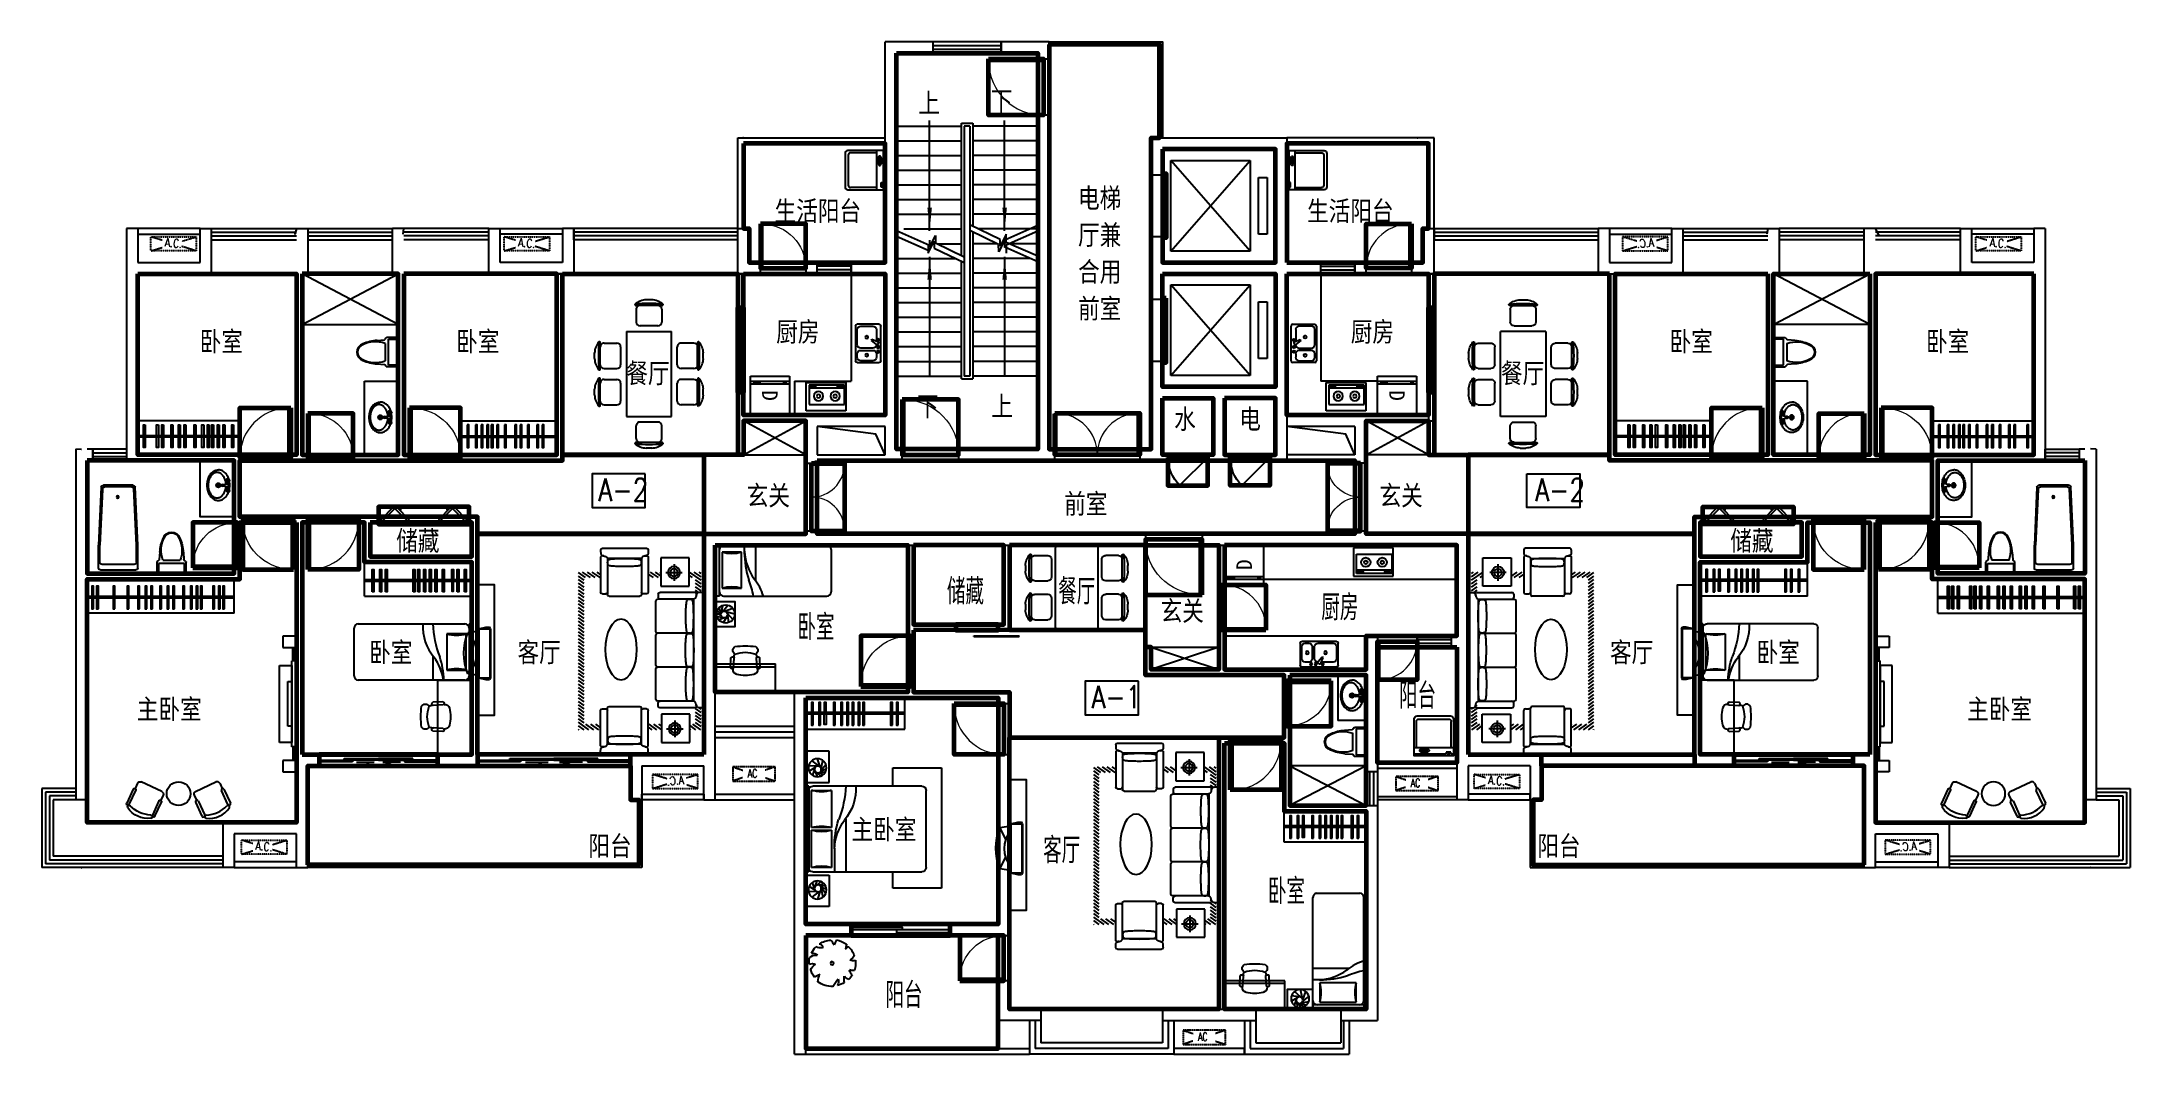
# Model space of a CAD drawing. Extents: x 4787548 to 4824448, y -1283794 to -1265894.
import ezdxf
from ezdxf.enums import TextEntityAlignment as Align

# ---------------------------------------------------------------- set-up
doc = ezdxf.new("R2010")
doc.units = 0
doc.header["$MEASUREMENT"] = 0
doc.linetypes.add('DASH', pattern=[0.35, 0.25, -0.1])
doc.layers.get('0').update_dxf_attribs({"linetype": 'CONTINUOUS'})
for name, color, linetype in [('2', 2, 'CONTINUOUS'), ('4-BACLONY', 6, 'CONTINUOUS'), ('AXIS', 3, 'CONTINUOUS'), ('F', 8, 'CONTINUOUS'), ('F1', 8, 'CONTINUOUS'), ('FURN', 8, 'CONTINUOUS'), ('HANDRAIL', 3, 'CONTINUOUS'), ('I-FURN', 252, 'CONTINUOUS'), ('j', 8, 'CONTINUOUS'), ('J-厨房', 8, 'CONTINUOUS'), ('KT', 5, 'DASH'), ('KTIAO', 124, 'CONTINUOUS'), ('LVTRY', 187, 'CONTINUOUS'), ('PUB_TEXT', 7, 'CONTINUOUS'), ('STAIR', 3, 'CONTINUOUS'), ('WALL', 2, 'CONTINUOUS'), ('WINDOW', 4, 'CONTINUOUS'), ('图库', 8, 'CONTINUOUS'), ('家具', 8, 'CONTINUOUS'), ('阳台', 6, 'CONTINUOUS')]:
    doc.layers.add(name, color=color, linetype=linetype)
for name, color, linetype, lineweight in [('FITMENT', 145, 'CONTINUOUS', 5), ('GROUND', 5, 'CONTINUOUS', 5), ('GT_储藏间', 50, 'CONTINUOUS', 60), ('GT_卧室', 1, 'CONTINUOUS', 60), ('GT_卫生间', 5, 'CONTINUOUS', 60), ('GT_厨房', 4, 'CONTINUOUS', 60), ('GT_客厅', 2, 'CONTINUOUS', 60), ('GT_楼梯', 130, 'CONTINUOUS', 60), ('GT_水机房', 170, 'CONTINUOUS', 60), ('GT_玄关', 40, 'CONTINUOUS', 60), ('GT_电机房', 210, 'CONTINUOUS', 60), ('GT_电梯', 150, 'CONTINUOUS', 60), ('GT_过道', 30, 'CONTINUOUS', 60), ('GT_门', 245, 'CONTINUOUS', 60), ('GT_阳台', 6, 'CONTINUOUS', 60), ('GT_餐厅', 3, 'CONTINUOUS', 60)]:
    doc.layers.add(name, color=color, linetype=linetype, lineweight=lineweight)
doc.layers.get('GROUND').off()
doc.styles.add('-黑体', font='simhei.ttf', dxfattribs={"width": 0.8})
doc.styles.add('_ROMANC', font='ROMANC', dxfattribs={"width": 0.6})
doc.styles.add('ATT', font='TXT')
doc.styles.add('COMPLEX', font='COMPLEX')
doc.styles.add('DIM_FONT', font='SIMPLEX.shx', dxfattribs={"width": 0.8})
doc.styles.add('HZ', font='txt', dxfattribs={"bigfont": 'hztxt'})
doc.styles.add('黑体', font='simhei.ttf')

msp = doc.modelspace()

# ---------------------------------------------------------------- texts
at = {"layer": 'PUB_TEXT'}
for s, height, style, width, p in [('上', 350, '黑体', 0.8, (4803036, -1267151)), ('下', 350, '黑体', 0.8, (4804318, -1267116)), ('电梯', 350, '黑体', 0.8, (4805858, -1268831)), ('生活阳台', 350, '黑体', 0.8, (4800497, -1269060)), ('生活阳台', 350, '黑体', 0.8, (4809905, -1269060)), ('厅兼', 350, '黑体', 0.8, (4805858, -1269483)), ('合用', 350, '黑体', 0.8, (4805858, -1270134)), ('前室', 350, '黑体', 0.8, (4805858, -1270785)), ('厨房', 350, '黑体', 0.8, (4800525, -1271195)), ('厨房', 350, '黑体', 0.8, (4810676, -1271195)), ('卧室', 350, '黑体', 0.8, (4790339, -1271366)), ('卧室', 350, '黑体', 0.8, (4794870, -1271366)), ('卧室', 350, '黑体', 0.8, (4816310, -1271366)), ('卧室', 350, '黑体', 0.8, (4820841, -1271366)), ('餐厅', 350, '黑体', 0.8, (4797877, -1271929)), ('餐厅', 350, '黑体', 0.8, (4813330, -1271929)), ('下', 350, '黑体', 0.8, (4803012, -1272511)), ('上', 350, '黑体', 0.8, (4804326, -1272511)), ('水', 350, '黑体', 0.8, (4807557, -1272737)), ('电', 350, '黑体', 0.8, (4808706, -1272737)), ('A-2', 400, 'HZ', 0.8, (4797384, -1274015)), ('玄关', 350, '黑体', 0.8, (4800004, -1274090)), ('玄关', 350, '黑体', 0.8, (4811184, -1274090)), ('A-2', 400, 'HZ', 0.8, (4813936, -1274015)), ('前室', 350, '黑体', 0.8, (4805614, -1274236)), ('储藏', 350, '黑体', 0.8, (4793811, -1274889)), ('储藏', 350, '黑体', 0.8, (4817382, -1274889)), ('玄关', 350, '黑体', 0.8, (4807317, -1276130)), ('卧室', 350, '黑体', 0.8, (4793332, -1276861)), ('客厅', 350, '黑体', 0.8, (4795954, -1276861)), ('客厅', 350, '黑体', 0.8, (4815256, -1276861)), ('卧室', 350, '黑体', 0.8, (4817848, -1276861)), ('主卧室', 350, '黑体', 0.8, (4789228, -1277866)), ('A-1', 400, 'HZ', 0.8, (4806097, -1277678)), ('主卧室', 350, '黑体', 0.8, (4821567, -1277866)), ('主卧室', 350, '黑体', 0.8, (4801856, -1279993)), ('阳台', 350, '黑体', 0.8, (4797206, -1280285)), ('客厅', 400, '-黑体', 0.6, (4805241, -1280373)), ('阳台', 350, '黑体', 0.8, (4813973, -1280285))]:
    msp.add_text(s, height=height, dxfattribs=dict(at, style=style, width=width)).set_placement(p)
at = {"layer": 'PUB_TEXT', "style": '-黑体', "width": 0.6}
for s, p in [('储藏', (4803868, -1275798)), ('餐厅', (4805835, -1275798)), ('厨房', (4810483, -1276080)), ('卧室', (4801227, -1276429)), ('阳台', (4811856, -1277640)), ('卧室', (4809541, -1281098)), ('阳台', (4802782, -1282933))]:
    msp.add_text(s, height=400, dxfattribs=at).set_placement(p, align=Align.CENTER)

# ---------------------------------------------------------------- blocks, each defined once
blk = doc.blocks.new('_ARROW')
blk.add_solid([(0, 0), (-1, 0.1), (-1, -0.1)])
blk = doc.blocks.new('A$C0EA120DE')
at = {"layer": 'KT', "linetype": 'DASH', "ltscale": 0.5}
for p, q in [((-908, 63), (-656, -16)), ((-108, 63), (-306, 1)), ((-656, -109), (-908, -187)), ((-306, -126), (-108, -187))]:
    blk.add_line(p, q, dxfattribs=at)
blk.add_lwpolyline([(-908, -187), (-908, 63), (-108, 63), (-108, -187)], close=True, dxfattribs=at)
at = {"layer": 'KT', "linetype": 'DASH', "ltscale": 0.5, "style": 'COMPLEX', "text_generation_flag": 6, "width": 0.8}
blk.add_text('A.C.', height=150, rotation=355, dxfattribs=at).set_placement((-658, -63), align=Align.MIDDLE_RIGHT)
blk = doc.blocks.new('A$C3A193A47')
at = {"layer": '家具', "rotation": 180}
blk.add_blockref('A$C0EA120DE', (-539, 117), dxfattribs=at)
blk = doc.blocks.new('A$C0E8A3607')
for p, q in [((70, 205), (101, 402)), ((101, 402), (316, 296)), ((826, 402), (618, 296)), ((856, 205), (826, 402)), ((30, 205), (0, 81)), ((0, 81), (0, 16)), ((30, 0), (0, 16)), ((32, 10), (2, 25)), ((30, 205), (897, 205)), ((30, 205), (30, 0)), ((30, 10), (897, 10)), ((895, 10), (925, 25)), ((897, 205), (897, 0)), ((897, 205), (897, 0)), ((897, 205), (927, 81)), ((897, 0), (927, 16)), ((927, 81), (927, 16)), ((30, 0), (897, 0))]:
    blk.add_line(p, q)
for centre, radius, start, end in [((463, -508), 979, 68.2528, 111.7472), ((467, -193), 511, 50.9799, 129.0201)]:
    blk.add_arc(centre, radius, start, end)
blk = doc.blocks.new('沙发001')
for p, q in [((-990, 0), (990, 0)), ((-1632, -248), (-1132, -248)), ((-1632, -748), (-1632, -248)), ((-1306, -203), (-1406, -63)), ((-1334, -248), (-1406, -149)), ((-1396, -248), (-1406, -235)), ((-1277, -156), (-1349, -56)), ((-1216, -156), (-1287, -56)), ((-1154, -156), (-1226, -56)), ((-1093, -156), (-1164, -56)), ((-1132, -248), (-1132, -748)), ((-1031, -156), (-1103, -56)), ((-1019, -88), (-1041, -56)), ((-1020, -30), (-1020, -70)), ((-1020, -70), (-1020, -78)), ((-1020, -78), (-1019, -85)), ((-1017, -147), (-1020, -154)), ((-1020, -154), (-1020, -777)), ((-1019, -85), (-1018, -92)), ((-1018, -92), (-1017, -99)), ((-1017, -99), (-1015, -104)), ((-1013, -142), (-1017, -147)), ((-1015, -104), (-1013, -110)), ((-1013, -110), (-1011, -114)), ((-1009, -138), (-1013, -142)), ((-1011, -114), (-1007, -118)), ((-1003, -135), (-1009, -138)), ((-1007, -118), (-1004, -122)), ((-1004, -122), (-1000, -125)), ((-996, -133), (-1003, -135)), ((-1000, -125), (-995, -127)), ((-987, -133), (-996, -133)), ((-995, -127), (-990, -130)), ((-990, -130), (-985, -131)), ((-970, -156), (-989, -130)), ((-978, -134), (-987, -133)), ((-985, -131), (-980, -133)), ((-980, -133), (-974, -134)), ((-967, -137), (-978, -134)), ((-974, -134), (-968, -136)), ((-968, -136), (-963, -137)), ((-963, -137), (-957, -138)), ((-957, -138), (-952, -140)), ((-952, -140), (-946, -141)), ((-946, -141), (-941, -143)), ((-941, -143), (-936, -145)), ((-936, -145), (-931, -147)), ((-931, -147), (-926, -149)), ((-926, -149), (-921, -152)), ((-921, -152), (-916, -155)), ((-916, -155), (-912, -159)), ((-912, -159), (-908, -165)), ((-908, -165), (-905, -172)), ((-905, -172), (-902, -180)), ((-902, -180), (-901, -191)), ((900, -182), (-902, -182)), ((-901, -191), (-900, -203)), ((-900, -203), (-900, -820)), ((-897, -241), (-896, -235)), ((-897, -247), (-897, -241)), ((-897, -253), (-897, -247)), ((-897, -259), (-897, -253)), ((-897, -265), (-897, -259)), ((-896, -270), (-897, -265)), ((-896, -235), (-895, -230)), ((-895, -276), (-896, -270)), ((-895, -230), (-893, -225)), ((-893, -281), (-895, -276)), ((-893, -225), (-892, -220)), ((-892, -286), (-893, -281)), ((-892, -220), (-890, -215)), ((-890, -291), (-892, -286)), ((-890, -215), (-887, -211)), ((-887, -295), (-890, -291)), ((-887, -211), (-884, -207)), ((-884, -299), (-887, -295)), ((-884, -207), (-880, -203)), ((-880, -303), (-884, -299)), ((-880, -203), (-876, -200)), ((-876, -306), (-880, -303)), ((-876, -200), (-869, -197)), ((-869, -308), (-876, -306)), ((-869, -197), (-861, -195)), ((-861, -311), (-869, -308)), ((-861, -195), (-850, -193)), ((-850, -313), (-861, -311)), ((-850, -193), (-837, -191)), ((-837, -315), (-850, -313)), ((-837, -191), (-820, -189)), ((-820, -317), (-837, -315)), ((-820, -189), (-800, -187)), ((-800, -319), (-820, -317)), ((-800, -187), (-777, -186)), ((-777, -320), (-800, -319)), ((-777, -186), (-752, -184)), ((-752, -321), (-777, -320)), ((-752, -184), (-724, -183)), ((-724, -323), (-752, -321)), ((-724, -183), (-695, -182)), ((-695, -323), (-724, -323)), ((-695, -182), (-664, -182)), ((-664, -324), (-695, -323)), ((-664, -182), (-632, -181)), ((-632, -325), (-664, -324)), ((-632, -181), (-600, -181)), ((-600, -325), (-632, -325)), ((-600, -181), (-568, -181)), ((-568, -325), (-600, -325)), ((-568, -181), (-536, -182)), ((-536, -324), (-568, -325)), ((-536, -182), (-505, -182)), ((-505, -323), (-536, -324)), ((-505, -182), (-476, -183)), ((-476, -323), (-505, -323)), ((-476, -183), (-448, -184)), ((-448, -321), (-476, -323)), ((-448, -184), (-423, -186)), ((-423, -320), (-448, -321)), ((-423, -186), (-400, -187)), ((-400, -319), (-423, -320)), ((-400, -187), (-380, -189)), ((-380, -317), (-400, -319)), ((-380, -189), (-363, -191)), ((-363, -315), (-380, -317)), ((-363, -191), (-350, -193)), ((-350, -313), (-363, -315)), ((-350, -193), (-339, -195)), ((-339, -311), (-350, -313)), ((-339, -195), (-331, -197)), ((-331, -308), (-339, -311)), ((-331, -197), (-324, -200)), ((-324, -306), (-331, -308)), ((-324, -200), (-320, -203)), ((-320, -303), (-324, -306)), ((-320, -203), (-316, -207)), ((-316, -299), (-320, -303)), ((-316, -207), (-313, -211)), ((-313, -295), (-316, -299)), ((-313, -211), (-310, -215)), ((-310, -291), (-313, -295)), ((-310, -215), (-308, -220)), ((-308, -286), (-310, -291)), ((-308, -220), (-307, -225)), ((-307, -281), (-308, -286)), ((-307, -225), (-305, -230)), ((-305, -276), (-307, -281)), ((-305, -230), (-304, -235)), ((-304, -270), (-305, -276)), ((-304, -235), (-303, -241)), ((-303, -265), (-304, -270)), ((-303, -241), (-303, -247)), ((-303, -247), (-303, -253)), ((-303, -253), (-303, -259)), ((-303, -259), (-303, -265)), ((-300, -251), (-300, -820)), ((-296, -235), (-297, -241)), ((-297, -241), (-297, -247)), ((-297, -247), (-297, -253)), ((-297, -253), (-297, -259)), ((-297, -259), (-297, -265)), ((-297, -265), (-296, -270)), ((-295, -230), (-296, -235)), ((-296, -270), (-295, -276)), ((-293, -225), (-295, -230)), ((-295, -276), (-293, -281)), ((-292, -220), (-293, -225)), ((-293, -281), (-292, -286)), ((-290, -215), (-292, -220)), ((-292, -286), (-290, -291)), ((-287, -211), (-290, -215)), ((-290, -291), (-287, -295)), ((-284, -207), (-287, -211)), ((-287, -295), (-284, -299)), ((-280, -203), (-284, -207)), ((-284, -299), (-280, -303)), ((-276, -200), (-280, -203)), ((-280, -303), (-276, -306)), ((-269, -197), (-276, -200)), ((-276, -306), (-269, -308)), ((-261, -195), (-269, -197)), ((-269, -308), (-261, -311)), ((-250, -193), (-261, -195)), ((-261, -311), (-250, -313)), ((-237, -191), (-250, -193)), ((-250, -313), (-237, -315)), ((-220, -189), (-237, -191)), ((-237, -315), (-220, -317)), ((-200, -187), (-220, -189)), ((-220, -317), (-200, -319)), ((-177, -186), (-200, -187)), ((-200, -319), (-177, -320)), ((-152, -184), (-177, -186)), ((-177, -320), (-152, -321)), ((-124, -183), (-152, -184)), ((-152, -321), (-124, -323)), ((-95, -182), (-124, -183)), ((-124, -323), (-95, -323)), ((-64, -182), (-95, -182)), ((-95, -323), (-64, -324)), ((-32, -181), (-64, -182)), ((-64, -324), (-32, -325)), ((0, -181), (-32, -181)), ((-32, -325), (0, -325)), ((32, -181), (0, -181)), ((0, -325), (32, -325)), ((64, -182), (32, -181)), ((32, -325), (64, -324)), ((95, -182), (64, -182)), ((64, -324), (95, -323)), ((124, -183), (95, -182)), ((95, -323), (124, -323)), ((152, -184), (124, -183)), ((124, -323), (152, -321)), ((177, -186), (152, -184)), ((152, -321), (177, -320)), ((200, -187), (177, -186)), ((177, -320), (200, -319)), ((220, -189), (200, -187)), ((200, -319), (220, -317)), ((237, -191), (220, -189)), ((220, -317), (237, -315)), ((250, -193), (237, -191)), ((237, -315), (250, -313)), ((261, -195), (250, -193)), ((250, -313), (261, -311)), ((269, -197), (261, -195)), ((261, -311), (269, -308)), ((276, -200), (269, -197)), ((269, -308), (276, -306)), ((280, -203), (276, -200)), ((276, -306), (280, -303)), ((284, -207), (280, -203)), ((280, -303), (284, -299)), ((287, -211), (284, -207)), ((284, -299), (287, -295)), ((290, -215), (287, -211)), ((287, -295), (290, -291)), ((292, -220), (290, -215)), ((290, -291), (292, -286)), ((293, -225), (292, -220)), ((292, -286), (293, -281)), ((295, -230), (293, -225)), ((293, -281), (295, -276)), ((296, -235), (295, -230)), ((295, -276), (296, -270)), ((297, -241), (296, -235)), ((296, -270), (297, -265)), ((297, -247), (297, -241)), ((297, -253), (297, -247)), ((297, -259), (297, -253)), ((297, -265), (297, -259)), ((300, -251), (300, -820)), ((303, -241), (304, -235)), ((303, -247), (303, -241)), ((303, -253), (303, -247)), ((303, -259), (303, -253)), ((303, -265), (303, -259)), ((304, -270), (303, -265)), ((304, -235), (305, -230)), ((305, -276), (304, -270)), ((305, -230), (307, -225)), ((307, -281), (305, -276)), ((307, -225), (308, -220)), ((308, -286), (307, -281)), ((308, -220), (310, -215)), ((310, -291), (308, -286)), ((310, -215), (313, -211)), ((313, -295), (310, -291)), ((313, -211), (316, -207)), ((316, -299), (313, -295)), ((316, -207), (320, -203)), ((320, -303), (316, -299)), ((320, -203), (324, -200)), ((324, -306), (320, -303)), ((324, -200), (331, -197)), ((331, -308), (324, -306)), ((331, -197), (339, -195)), ((339, -311), (331, -308)), ((339, -195), (350, -193)), ((350, -313), (339, -311)), ((350, -193), (363, -191)), ((363, -315), (350, -313)), ((363, -191), (380, -189)), ((380, -317), (363, -315)), ((380, -189), (400, -187)), ((400, -319), (380, -317)), ((400, -187), (423, -186)), ((423, -320), (400, -319)), ((423, -186), (448, -184)), ((448, -321), (423, -320)), ((448, -184), (476, -183)), ((476, -323), (448, -321)), ((476, -183), (505, -182)), ((505, -323), (476, -323)), ((505, -182), (536, -182)), ((536, -324), (505, -323)), ((536, -182), (568, -181)), ((568, -325), (536, -324)), ((568, -181), (600, -181)), ((600, -325), (568, -325)), ((600, -181), (632, -181)), ((632, -325), (600, -325)), ((632, -181), (664, -182)), ((664, -324), (632, -325)), ((664, -182), (695, -182)), ((695, -323), (664, -324)), ((695, -182), (724, -183)), ((724, -323), (695, -323)), ((724, -183), (752, -184)), ((752, -321), (724, -323)), ((752, -184), (777, -186)), ((777, -320), (752, -321)), ((777, -186), (800, -187)), ((800, -319), (777, -320)), ((800, -187), (820, -189)), ((820, -317), (800, -319)), ((820, -189), (837, -191)), ((837, -315), (820, -317)), ((837, -191), (850, -193)), ((850, -313), (837, -315)), ((850, -193), (861, -195)), ((861, -311), (850, -313)), ((861, -195), (869, -197)), ((869, -308), (861, -311)), ((869, -197), (876, -200)), ((876, -306), (869, -308)), ((876, -200), (880, -203)), ((880, -303), (876, -306)), ((880, -203), (884, -207)), ((884, -299), (880, -303)), ((884, -207), (887, -211)), ((887, -295), (884, -299)), ((887, -211), (890, -215)), ((890, -291), (887, -295)), ((890, -215), (892, -220)), ((892, -286), (890, -291)), ((892, -220), (893, -225)), ((893, -281), (892, -286)), ((893, -225), (895, -230)), ((895, -276), (893, -281)), ((895, -230), (896, -235)), ((896, -270), (895, -276)), ((896, -235), (897, -241)), ((897, -265), (896, -270)), ((897, -241), (897, -247)), ((897, -247), (897, -253)), ((897, -253), (897, -259)), ((897, -259), (897, -265)), ((901, -191), (900, -203)), ((900, -203), (900, -820)), ((902, -180), (901, -191)), ((905, -172), (902, -180)), ((908, -165), (905, -172)), ((912, -159), (908, -165)), ((916, -155), (912, -159)), ((921, -152), (916, -155)), ((926, -149), (921, -152)), ((931, -147), (926, -149)), ((936, -145), (931, -147)), ((941, -143), (936, -145)), ((946, -141), (941, -143)), ((952, -140), (946, -141)), ((957, -138), (952, -140)), ((963, -137), (957, -138)), ((968, -136), (963, -137)), ((967, -137), (978, -134)), ((974, -134), (968, -136)), ((980, -133), (974, -134)), ((978, -134), (987, -133)), ((985, -131), (980, -133)), ((990, -130), (985, -131)), ((987, -133), (996, -133)), ((995, -127), (990, -130)), ((1000, -125), (995, -127)), ((996, -133), (1003, -135)), ((1004, -122), (1000, -125)), ((1003, -135), (1009, -138)), ((1007, -118), (1004, -122)), ((1011, -114), (1007, -118)), ((1009, -138), (1013, -142)), ((1013, -110), (1011, -114)), ((1015, -104), (1013, -110)), ((1013, -142), (1017, -147)), ((1017, -99), (1015, -104)), ((1018, -92), (1017, -99)), ((1017, -147), (1020, -154)), ((1019, -85), (1018, -92)), ((1020, -78), (1019, -85)), ((1020, -30), (1020, -70)), ((1020, -70), (1020, -78)), ((1060, -156), (1020, -100)), ((1020, -154), (1020, -777)), ((1122, -156), (1050, -56)), ((1183, -156), (1112, -56)), ((1133, -262), (1633, -262)), ((1133, -762), (1133, -262)), ((1245, -156), (1173, -56)), ((1382, -262), (1235, -56)), ((1320, -262), (1282, -208)), ((1382, -176), (1296, -56)), ((1382, -90), (1358, -56)), ((1633, -262), (1633, -762)), ((-1246, -516), (-1539, -516)), ((-1393, -662), (-1393, -369)), ((1518, -529), (1226, -529)), ((1372, -676), (1372, -383)), ((-1844, -1795), (-1844, -1015)), ((-1814, -985), (-1774, -985)), ((-1774, -985), (-1766, -985)), ((-1766, -985), (-1758, -985)), ((-1758, -985), (-1751, -986)), ((-1751, -986), (-1745, -987)), ((-1745, -987), (-1739, -989)), ((-1739, -989), (-1734, -991)), ((-1734, -991), (-1729, -994)), ((-1729, -994), (-1725, -997)), ((-1725, -997), (-1722, -1001)), ((-1722, -1001), (-1719, -1005)), ((-1719, -1005), (-1716, -1010)), ((-1716, -1010), (-1714, -1015)), ((-1714, -1015), (-1712, -1020)), ((-1712, -1020), (-1711, -1025)), ((-1711, -1009), (-1709, -1002)), ((-1711, -1017), (-1711, -1009)), ((-1709, -1027), (-1711, -1017)), ((-1711, -1025), (-1709, -1031)), ((-1709, -1002), (-1706, -996)), ((-1707, -1038), (-1709, -1027)), ((-1709, -1031), (-1708, -1036)), ((-1708, -1036), (-1707, -1042)), ((-1707, -1042), (-1705, -1047)), ((-1706, -996), (-1702, -991)), ((-1705, -1047), (-1704, -1053)), ((-1704, -1053), (-1703, -1058)), ((-1703, -1058), (-1701, -1064)), ((-1702, -991), (-1697, -987)), ((-1701, -1064), (-1699, -1069)), ((-1699, -1069), (-1697, -1074)), ((-1697, -987), (-1690, -985)), ((-1697, -1074), (-1695, -1079)), ((-1695, -1079), (-1692, -1084)), ((-1692, -1084), (-1689, -1089)), ((-1690, -985), (-1066, -985)), ((-1689, -1089), (-1684, -1093)), ((-1684, -1093), (-1679, -1097)), ((-1679, -1097), (-1672, -1100)), ((-1672, -1100), (-1664, -1102)), ((-1664, -1102), (-1653, -1104)), ((-1662, -1102), (-1662, -1707)), ((-1653, -1104), (-1640, -1105)), ((-1640, -1105), (-1024, -1105)), ((-1132, -748), (-1632, -748)), ((-1306, -889), (-1406, -750)), ((-1306, -975), (-1406, -836)), ((-1360, -985), (-1406, -922)), ((-1306, -804), (-1345, -748)), ((-1036, -1015), (-1036, -1075)), ((-990, -807), (-930, -807)), ((-870, -850), (-330, -850)), ((-270, -850), (270, -850)), ((330, -850), (870, -850)), ((990, -807), (930, -807)), ((1599, -1105), (983, -1105)), ((995, -1015), (995, -1075)), ((1649, -985), (1025, -985)), ((1633, -762), (1133, -762)), ((1382, -949), (1282, -809)), ((1346, -985), (1282, -895)), ((1285, -985), (1282, -981)), ((1382, -863), (1310, -762)), ((1382, -777), (1371, -762)), ((1612, -1104), (1599, -1105)), ((1623, -1102), (1612, -1104)), ((1621, -1102), (1621, -1707)), ((1631, -1100), (1623, -1102)), ((1638, -1097), (1631, -1100)), ((1643, -1093), (1638, -1097)), ((1648, -1089), (1643, -1093)), ((1651, -1084), (1648, -1089)), ((1656, -987), (1649, -985)), ((1654, -1079), (1651, -1084)), ((1656, -1074), (1654, -1079)), ((1661, -991), (1656, -987)), ((1658, -1069), (1656, -1074)), ((1660, -1064), (1658, -1069)), ((1662, -1058), (1660, -1064)), ((1665, -996), (1661, -991)), ((1663, -1053), (1662, -1058)), ((1664, -1047), (1663, -1053)), ((1666, -1042), (1664, -1047)), ((1668, -1002), (1665, -996)), ((1666, -1038), (1668, -1027)), ((1667, -1036), (1666, -1042)), ((1668, -1031), (1667, -1036)), ((1669, -1009), (1668, -1002)), ((1668, -1027), (1670, -1017)), ((1670, -1025), (1668, -1031)), ((1670, -1017), (1669, -1009)), ((1671, -1020), (1670, -1025)), ((1673, -1015), (1671, -1020)), ((1675, -1010), (1673, -1015)), ((1678, -1005), (1675, -1010)), ((1681, -1001), (1678, -1005)), ((1684, -997), (1681, -1001)), ((1688, -994), (1684, -997)), ((1693, -991), (1688, -994)), ((1698, -989), (1693, -991)), ((1704, -987), (1698, -989)), ((1710, -986), (1704, -987)), ((1717, -985), (1710, -986)), ((1725, -985), (1717, -985)), ((1733, -985), (1725, -985)), ((1773, -985), (1733, -985)), ((1803, -1795), (1803, -1015)), ((-1663, -1405), (-1662, -1373)), ((-1662, -1437), (-1663, -1405)), ((-1662, -1341), (-1661, -1310)), ((-1662, -1373), (-1662, -1341)), ((-1662, -1468), (-1662, -1437)), ((-1661, -1499), (-1662, -1468)), ((-1661, -1310), (-1660, -1281)), ((-1660, -1281), (-1659, -1253)), ((-1659, -1253), (-1658, -1227)), ((-1658, -1227), (-1656, -1204)), ((-1656, -1204), (-1655, -1185)), ((-1655, -1185), (-1653, -1168)), ((-1653, -1168), (-1651, -1155)), ((-1651, -1155), (-1649, -1144)), ((-1649, -1144), (-1646, -1136)), ((-1646, -1136), (-1644, -1129)), ((-1644, -1129), (-1641, -1124)), ((-1641, -1124), (-1637, -1121)), ((-1637, -1121), (-1633, -1118)), ((-1633, -1118), (-1629, -1115)), ((-1629, -1115), (-1624, -1113)), ((-1624, -1113), (-1619, -1111)), ((-1619, -1111), (-1614, -1110)), ((-1614, -1110), (-1608, -1109)), ((-1608, -1109), (-1603, -1108)), ((-1603, -1108), (-1597, -1108)), ((-1597, -1108), (-1591, -1108)), ((-1591, -1108), (-1585, -1108)), ((-1585, -1108), (-1579, -1108)), ((-1579, -1108), (-1573, -1109)), ((-1573, -1109), (-1568, -1110)), ((-1568, -1110), (-1562, -1111)), ((-1562, -1111), (-1557, -1113)), ((-1557, -1113), (-1553, -1115)), ((-1553, -1115), (-1548, -1118)), ((-1548, -1118), (-1545, -1121)), ((-1545, -1121), (-1541, -1124)), ((-1541, -1124), (-1538, -1129)), ((-1538, -1129), (-1535, -1136)), ((-1535, -1136), (-1533, -1144)), ((-1533, -1144), (-1531, -1155)), ((-1531, -1155), (-1529, -1168)), ((-1529, -1168), (-1527, -1185)), ((-1527, -1185), (-1525, -1204)), ((-1525, -1204), (-1524, -1227)), ((-1524, -1227), (-1522, -1253)), ((-1522, -1253), (-1521, -1281)), ((-1521, -1281), (-1520, -1310)), ((-1520, -1310), (-1520, -1341)), ((-1520, -1341), (-1519, -1373)), ((-1519, -1437), (-1520, -1468)), ((-1520, -1468), (-1520, -1499)), ((-1519, -1373), (-1519, -1405)), ((-1519, -1405), (-1519, -1437)), ((-994, -1675), (-994, -1135)), ((953, -1675), (953, -1135)), ((1479, -1341), (1478, -1373)), ((1478, -1373), (1478, -1405)), ((1478, -1405), (1478, -1437)), ((1478, -1437), (1479, -1468)), ((1480, -1281), (1479, -1310)), ((1479, -1310), (1479, -1341)), ((1479, -1468), (1479, -1499)), ((1481, -1253), (1480, -1281)), ((1483, -1227), (1481, -1253)), ((1484, -1204), (1483, -1227)), ((1486, -1185), (1484, -1204)), ((1488, -1168), (1486, -1185)), ((1490, -1155), (1488, -1168)), ((1492, -1144), (1490, -1155)), ((1494, -1136), (1492, -1144)), ((1497, -1129), (1494, -1136)), ((1500, -1124), (1497, -1129)), ((1503, -1121), (1500, -1124)), ((1507, -1118), (1503, -1121)), ((1512, -1115), (1507, -1118)), ((1516, -1113), (1512, -1115)), ((1521, -1111), (1516, -1113)), ((1527, -1110), (1521, -1111)), ((1532, -1109), (1527, -1110)), ((1538, -1108), (1532, -1109)), ((1544, -1108), (1538, -1108)), ((1550, -1108), (1544, -1108)), ((1556, -1108), (1550, -1108)), ((1562, -1108), (1556, -1108)), ((1567, -1109), (1562, -1108)), ((1573, -1110), (1567, -1109)), ((1578, -1111), (1573, -1110)), ((1583, -1113), (1578, -1111)), ((1588, -1115), (1583, -1113)), ((1592, -1118), (1588, -1115)), ((1596, -1121), (1592, -1118)), ((1600, -1124), (1596, -1121)), ((1603, -1129), (1600, -1124)), ((1605, -1136), (1603, -1129)), ((1608, -1144), (1605, -1136)), ((1610, -1155), (1608, -1144)), ((1612, -1168), (1610, -1155)), ((1614, -1185), (1612, -1168)), ((1615, -1204), (1614, -1185)), ((1617, -1227), (1615, -1204)), ((1618, -1253), (1617, -1227)), ((1619, -1281), (1618, -1253)), ((1620, -1310), (1619, -1281)), ((1621, -1341), (1620, -1310)), ((1620, -1499), (1621, -1468)), ((1621, -1373), (1621, -1341)), ((1622, -1405), (1621, -1373)), ((1621, -1437), (1622, -1405)), ((1621, -1468), (1621, -1437)), ((-1814, -1825), (-1774, -1825)), ((-1774, -1825), (-1766, -1824)), ((-1766, -1824), (-1758, -1824)), ((-1758, -1824), (-1751, -1823)), ((-1751, -1823), (-1745, -1822)), ((-1745, -1822), (-1739, -1820)), ((-1739, -1820), (-1734, -1818)), ((-1734, -1818), (-1729, -1815)), ((-1729, -1815), (-1725, -1812)), ((-1725, -1812), (-1722, -1808)), ((-1722, -1808), (-1719, -1804)), ((-1719, -1804), (-1716, -1800)), ((-1716, -1800), (-1714, -1795)), ((-1714, -1795), (-1712, -1790)), ((-1712, -1790), (-1711, -1784)), ((-1711, -1784), (-1709, -1779)), ((-1709, -1782), (-1711, -1792)), ((-1711, -1792), (-1711, -1800)), ((-1711, -1800), (-1709, -1808)), ((-1707, -1771), (-1709, -1782)), ((-1709, -1779), (-1708, -1773)), ((-1709, -1808), (-1706, -1813)), ((-1708, -1773), (-1707, -1767)), ((-1707, -1767), (-1705, -1762)), ((-1706, -1813), (-1702, -1818)), ((-1705, -1762), (-1704, -1756)), ((-1704, -1756), (-1703, -1751)), ((-1703, -1751), (-1701, -1746)), ((-1702, -1818), (-1697, -1822)), ((-1701, -1746), (-1699, -1740)), ((-1699, -1740), (-1697, -1735)), ((-1697, -1735), (-1695, -1730)), ((-1697, -1822), (-1690, -1825)), ((-1695, -1730), (-1692, -1725)), ((-1692, -1725), (-1689, -1721)), ((-1690, -1825), (-1066, -1825)), ((-1689, -1721), (-1684, -1717)), ((-1684, -1717), (-1679, -1713)), ((-1679, -1713), (-1672, -1710)), ((-1672, -1710), (-1664, -1707)), ((-1664, -1707), (-1653, -1705)), ((-1660, -1529), (-1661, -1499)), ((-1659, -1556), (-1660, -1529)), ((-1658, -1582), (-1659, -1556)), ((-1656, -1605), (-1658, -1582)), ((-1655, -1625), (-1656, -1605)), ((-1653, -1641), (-1655, -1625)), ((-1651, -1655), (-1653, -1641)), ((-1653, -1705), (-1640, -1705)), ((-1649, -1665), (-1651, -1655)), ((-1646, -1674), (-1649, -1665)), ((-1644, -1680), (-1646, -1674)), ((-1641, -1685), (-1644, -1680)), ((-1637, -1689), (-1641, -1685)), ((-1640, -1705), (-1024, -1705)), ((-1633, -1692), (-1637, -1689)), ((-1629, -1694), (-1633, -1692)), ((-1624, -1696), (-1629, -1694)), ((-1619, -1698), (-1624, -1696)), ((-1614, -1699), (-1619, -1698)), ((-1608, -1700), (-1614, -1699)), ((-1603, -1701), (-1608, -1700)), ((-1597, -1702), (-1603, -1701)), ((-1591, -1702), (-1597, -1702)), ((-1585, -1702), (-1591, -1702)), ((-1579, -1701), (-1585, -1702)), ((-1573, -1700), (-1579, -1701)), ((-1568, -1699), (-1573, -1700)), ((-1562, -1698), (-1568, -1699)), ((-1557, -1696), (-1562, -1698)), ((-1553, -1694), (-1557, -1696)), ((-1548, -1692), (-1553, -1694)), ((-1545, -1689), (-1548, -1692)), ((-1541, -1685), (-1545, -1689)), ((-1538, -1680), (-1541, -1685)), ((-1535, -1674), (-1538, -1680)), ((-1533, -1665), (-1535, -1674)), ((-1531, -1655), (-1533, -1665)), ((-1529, -1641), (-1531, -1655)), ((-1527, -1625), (-1529, -1641)), ((-1525, -1605), (-1527, -1625)), ((-1524, -1582), (-1525, -1605)), ((-1522, -1556), (-1524, -1582)), ((-1521, -1529), (-1522, -1556)), ((-1520, -1499), (-1521, -1529)), ((-1306, -1919), (-1373, -1825)), ((-1306, -1834), (-1312, -1825)), ((-1036, -1795), (-1036, -1735)), ((1599, -1705), (983, -1705)), ((995, -1795), (995, -1735)), ((1649, -1825), (1025, -1825)), ((1382, -1979), (1282, -1839)), ((1382, -1893), (1333, -1825)), ((1479, -1499), (1480, -1529)), ((1480, -1529), (1481, -1556)), ((1481, -1556), (1483, -1582)), ((1483, -1582), (1484, -1605)), ((1484, -1605), (1486, -1625)), ((1486, -1625), (1488, -1641)), ((1488, -1641), (1490, -1655)), ((1490, -1655), (1492, -1665)), ((1492, -1665), (1494, -1674)), ((1494, -1674), (1497, -1680)), ((1497, -1680), (1500, -1685)), ((1500, -1685), (1503, -1689)), ((1503, -1689), (1507, -1692)), ((1507, -1692), (1512, -1694)), ((1512, -1694), (1516, -1696)), ((1516, -1696), (1521, -1698)), ((1521, -1698), (1527, -1699)), ((1527, -1699), (1532, -1700)), ((1532, -1700), (1538, -1701)), ((1538, -1701), (1544, -1702)), ((1544, -1702), (1550, -1702)), ((1550, -1702), (1556, -1702)), ((1556, -1702), (1562, -1701)), ((1562, -1701), (1567, -1700)), ((1567, -1700), (1573, -1699)), ((1573, -1699), (1578, -1698)), ((1578, -1698), (1583, -1696)), ((1583, -1696), (1588, -1694)), ((1588, -1694), (1592, -1692)), ((1592, -1692), (1596, -1689)), ((1596, -1689), (1600, -1685)), ((1612, -1705), (1599, -1705)), ((1600, -1685), (1603, -1680)), ((1603, -1680), (1605, -1674)), ((1605, -1674), (1608, -1665)), ((1608, -1665), (1610, -1655)), ((1610, -1655), (1612, -1641)), ((1612, -1641), (1614, -1625)), ((1623, -1707), (1612, -1705)), ((1614, -1625), (1615, -1605)), ((1615, -1605), (1617, -1582)), ((1617, -1582), (1618, -1556)), ((1618, -1556), (1619, -1529)), ((1619, -1529), (1620, -1499)), ((1631, -1710), (1623, -1707)), ((1638, -1713), (1631, -1710)), ((1643, -1717), (1638, -1713)), ((1648, -1721), (1643, -1717)), ((1651, -1725), (1648, -1721)), ((1656, -1822), (1649, -1825)), ((1654, -1730), (1651, -1725)), ((1656, -1735), (1654, -1730)), ((1658, -1740), (1656, -1735)), ((1661, -1818), (1656, -1822)), ((1660, -1746), (1658, -1740)), ((1662, -1751), (1660, -1746)), ((1665, -1813), (1661, -1818)), ((1663, -1756), (1662, -1751)), ((1664, -1762), (1663, -1756)), ((1666, -1767), (1664, -1762)), ((1668, -1808), (1665, -1813)), ((1667, -1773), (1666, -1767)), ((1666, -1771), (1668, -1782)), ((1668, -1779), (1667, -1773)), ((1670, -1784), (1668, -1779)), ((1668, -1782), (1670, -1792)), ((1669, -1800), (1668, -1808)), ((1670, -1792), (1669, -1800)), ((1671, -1790), (1670, -1784)), ((1673, -1795), (1671, -1790)), ((1675, -1800), (1673, -1795)), ((1678, -1804), (1675, -1800)), ((1681, -1808), (1678, -1804)), ((1684, -1812), (1681, -1808)), ((1688, -1815), (1684, -1812)), ((1693, -1818), (1688, -1815)), ((1698, -1820), (1693, -1818)), ((1704, -1822), (1698, -1820)), ((1710, -1823), (1704, -1822)), ((1717, -1824), (1710, -1823)), ((1725, -1824), (1717, -1824)), ((1733, -1825), (1725, -1824)), ((1773, -1825), (1733, -1825)), ((-1306, -2005), (-1406, -1866)), ((-1306, -2091), (-1406, -1952)), ((-1274, -2220), (-1406, -2037)), ((-1336, -2220), (-1406, -2123)), ((-1397, -2220), (-1406, -2209)), ((-1213, -2220), (-1284, -2120)), ((-1151, -2220), (-1223, -2120)), ((-1090, -2220), (-1161, -2120)), ((-1028, -2220), (-1100, -2120)), ((-967, -2220), (-1038, -2120)), ((-905, -2220), (-977, -2120)), ((-844, -2220), (-915, -2120)), ((-782, -2220), (-854, -2120)), ((-721, -2220), (-792, -2120)), ((-659, -2220), (-731, -2120)), ((-598, -2220), (-669, -2120)), ((-536, -2220), (-608, -2120)), ((-475, -2220), (-546, -2120)), ((-413, -2220), (-485, -2120)), ((-352, -2220), (-423, -2120)), ((-290, -2220), (-362, -2120)), ((-228, -2220), (-300, -2120)), ((-167, -2220), (-239, -2120)), ((-105, -2220), (-177, -2120)), ((-44, -2220), (-116, -2120)), ((18, -2220), (-54, -2120)), ((79, -2220), (7, -2120)), ((141, -2220), (69, -2120)), ((202, -2220), (130, -2120)), ((264, -2220), (192, -2120)), ((325, -2220), (254, -2120)), ((387, -2220), (315, -2120)), ((448, -2220), (377, -2120)), ((510, -2220), (438, -2120)), ((571, -2220), (500, -2120)), ((633, -2220), (561, -2120)), ((694, -2220), (623, -2120)), ((756, -2220), (684, -2120)), ((817, -2220), (746, -2120)), ((879, -2220), (807, -2120)), ((940, -2220), (869, -2120)), ((1002, -2220), (930, -2120)), ((1063, -2220), (992, -2120)), ((1125, -2220), (1053, -2120)), ((1186, -2220), (1115, -2120)), ((1248, -2220), (1176, -2120)), ((1309, -2220), (1238, -2120)), ((1382, -2064), (1282, -1925)), ((1382, -2150), (1282, -2011)), ((1371, -2220), (1282, -2096))]:
    blk.add_line(p, q)
for centre, radius in [((-1393, -516), 107), ((-1393, -516), 67.4), ((1372, -529), 107), ((1372, -529), 67.4)]:
    blk.add_circle(centre, radius)
for centre, start, end in [((-990, -30), 90, 180), ((990, -30), 360, 90), ((-1814, -1015), 90, 180), ((-1066, -1015), 0, 90), ((-1066, -1075), 270, 0), ((-1024, -1135), 0, 90), ((-990, -777), 180, 270), ((-930, -777), 270, 360), ((-870, -820), 180, 270), ((-330, -820), 270, 360), ((-270, -820), 180, 270), ((270, -820), 270, 360), ((330, -820), 180, 270), ((870, -820), 270, 360), ((930, -777), 180, 270), ((983, -1135), 90, 180), ((990, -777), 270, 360), ((1025, -1015), 90, 180), ((1025, -1075), 180, 270), ((1773, -1015), 0, 90), ((-1814, -1795), 180, 270), ((-1066, -1735), 0, 90), ((-1066, -1795), 270, 0), ((-1024, -1675), 270, 0), ((983, -1675), 180, 270), ((1025, -1735), 90, 180), ((1025, -1795), 180, 270), ((1773, -1795), 270, 0)]:
    blk.add_arc(centre, 30, start, end)
blk.add_ellipse((12, -1464), major_axis=(-535, 0), ratio=0.522682)
blk = doc.blocks.new('dfdfdf')
at = {"color": 0}
for p, q in [((265592, -26878), (265493, -26878)), ((266234, -26878), (266135, -26878)), ((265772, -26978), (265312, -26978)), ((265317, -27046), (265317, -27271)), ((265767, -27046), (265767, -27271)), ((266415, -26978), (265955, -26978)), ((265960, -27046), (265960, -27271)), ((266410, -27046), (266410, -27271)), ((264654, -27608), (264654, -28068)), ((264721, -27613), (264946, -27613)), ((266614, -27438), (265114, -27438)), ((265114, -28238), (265114, -27438)), ((265700, -27338), (265385, -27338)), ((266342, -27338), (266027, -27338)), ((266614, -28238), (266614, -27438)), ((267006, -27613), (266781, -27613)), ((267074, -27608), (267074, -28068)), ((264554, -27788), (264554, -27888)), ((265014, -27681), (265014, -27996)), ((266714, -27681), (266714, -27996)), ((267174, -27788), (267174, -27888)), ((264721, -28063), (264946, -28063)), ((265114, -28238), (266614, -28238)), ((265317, -28631), (265317, -28406)), ((265700, -28338), (265385, -28338)), ((265767, -28631), (265767, -28406)), ((265960, -28631), (265960, -28406)), ((266342, -28338), (266027, -28338)), ((266410, -28631), (266410, -28406)), ((267006, -28063), (266781, -28063)), ((265772, -28698), (265312, -28698)), ((266415, -28698), (265955, -28698)), ((265592, -28798), (265493, -28798)), ((266234, -28798), (266135, -28798))]:
    blk.add_line(p, q, dxfattribs=at)
for centre, radius, start, end in [((265503, -27193), 316, 91.7649, 130.7263), ((265582, -27193), 316, 49.2733, 88.2347), ((266145, -27193), 316, 91.7649, 130.7263), ((266225, -27193), 316, 49.2733, 88.2347), ((265303, -26962), 10, 130.7263, 202.6698), ((265312, -26958), 20, 202.6698, 269.9998), ((265542, -29656), 2713, 84.8021, 95.1975), ((265385, -27046), 67.5, 89.9998, 179.9998), ((265385, -27271), 67.5, 179.9998, 269.9998), ((265700, -27046), 67.5, 359.9998, 89.9998), ((265700, -27271), 67.5, 269.9998, 359.9998), ((265772, -26958), 20, 269.9998, 337.3298), ((265782, -26962), 10, 337.3298, 49.2733), ((265945, -26962), 10, 130.7263, 202.6698), ((265955, -26958), 20, 202.6698, 269.9998), ((266185, -29656), 2713, 84.8021, 95.1975), ((266027, -27046), 67.5, 89.9998, 179.9998), ((266027, -27271), 67.5, 179.9998, 269.9998), ((266342, -27046), 67.5, 359.9998, 89.9998), ((266342, -27271), 67.5, 269.9998, 359.9998), ((266415, -26958), 20, 269.9998, 337.3298), ((264869, -27798), 316, 139.2733, 178.2347), ((267331, -27838), 2713, 174.8021, 185.1975), ((264637, -27599), 10, 67.3298, 139.2733), ((264634, -27608), 20, 359.9998, 67.3298), ((264721, -27681), 67.5, 89.9998, 179.9998), ((264946, -27681), 67.5, 359.9998, 89.9998), ((266781, -27681), 67.5, 90.0002, 180.0002), ((267006, -27681), 67.5, 0.0002, 90.0002), ((267094, -27608), 20, 112.6702, 180.0002), ((267090, -27599), 10, 40.7267, 112.6702), ((266858, -27798), 316, 1.7653, 40.7267), ((264396, -27838), 2713, 354.8025, 5.1979), ((264869, -27878), 316, 181.7649, 220.7263), ((264721, -27996), 67.5, 179.9998, 269.9998), ((264946, -27996), 67.5, 269.9998, 359.9998), ((266781, -27996), 67.5, 180.0002, 270.0002), ((267006, -27996), 67.5, 270.0002, 0.0002), ((266858, -27878), 316, 319.2737, 358.2351), ((264637, -28077), 10, 220.7263, 292.6698), ((264634, -28068), 20, 292.6698, 359.9998), ((265385, -28406), 67.5, 90.0002, 180.0002), ((265700, -28406), 67.5, 0.0002, 90.0002), ((266027, -28406), 67.5, 90.0002, 180.0002), ((266342, -28406), 67.5, 0.0002, 90.0002), ((267094, -28068), 20, 180.0002, 247.3302), ((267090, -28077), 10, 247.3302, 319.2737), ((265303, -28714), 10, 157.3302, 229.2737), ((265312, -28718), 20, 90.0002, 157.3302), ((265542, -26020), 2713, 264.8025, 275.1979), ((265503, -28483), 316, 229.2737, 268.2351), ((265385, -28631), 67.5, 180.0002, 270.0002), ((265582, -28483), 316, 271.7653, 310.7267), ((265700, -28631), 67.5, 270.0002, 0.0002), ((265772, -28718), 20, 22.6702, 90.0002), ((265782, -28714), 10, 310.7267, 22.6702), ((265945, -28714), 10, 157.3302, 229.2737), ((265955, -28718), 20, 90.0002, 157.3302), ((266185, -26020), 2713, 264.8025, 275.1979), ((266145, -28483), 316, 229.2737, 268.2351), ((266027, -28631), 67.5, 180.0002, 270.0002), ((266225, -28483), 316, 271.7653, 310.7267), ((266342, -28631), 67.5, 270.0002, 0.0002), ((266415, -28718), 20, 22.6702, 90.0002), ((266424, -28714), 10, 310.7267, 22.6702)]:
    blk.add_arc(centre, radius, start, end, dxfattribs=at)
blk = doc.blocks.new('A$C729543F5')
at = {"layer": 'FURN'}
for p, q in [((0, 2599), (0, 2799)), ((0, 2799), (240, 2799)), ((240, 2599), (0, 2599)), ((16, 2360), (16, 2599)), ((40, 2360), (40, 2599)), ((64, 2360), (64, 2599)), ((240, 2799), (240, 2599)), ((0, 840), (0, 2360)), ((0, 2360), (80, 2360)), ((80, 840), (80, 2360)), ((80, 2280), (80, 920)), ((297, 2280), (80, 2280)), ((297, 920), (297, 2280)), ((80, 1995), (80, 1205)), ((152, 1995), (80, 1995)), ((152, 1205), (152, 1995)), ((80, 1205), (152, 1205)), ((0, 840), (80, 840)), ((16, 840), (16, 600)), ((40, 840), (40, 600)), ((64, 840), (64, 600)), ((80, 920), (297, 920)), ((0, 400), (0, 600)), ((0, 600), (240, 600)), ((240, 400), (0, 400)), ((240, 600), (240, 400))]:
    blk.add_line(p, q, dxfattribs=at)
blk = doc.blocks.new('toilet3')
at = {"layer": 'j'}
for p, q in [((-131, 375), (-148, 366)), ((-114, 382), (-131, 375)), ((-96, 389), (-114, 382)), ((-75, 394), (-96, 389)), ((-64, 373), (-82, 368)), ((-54, 399), (-75, 394)), ((-46, 377), (-64, 373)), ((-32, 402), (-54, 399)), ((-27, 380), (-46, 377)), ((-11, 404), (-32, 402)), ((-8, 382), (-27, 380)), ((11, 405), (-11, 404)), ((11, 382), (-8, 382)), ((32, 404), (11, 405)), ((30, 382), (11, 382)), ((49, 380), (30, 382)), ((54, 402), (32, 404)), ((67, 377), (49, 380)), ((75, 399), (54, 402)), ((86, 373), (67, 377)), ((96, 394), (75, 399)), ((104, 368), (86, 373)), ((117, 389), (96, 394)), ((135, 382), (117, 389)), ((153, 375), (135, 382)), ((170, 366), (153, 375)), ((-258, 218), (-259, 202)), ((-259, 202), (-258, 187)), ((-256, 233), (-258, 218)), ((-258, 187), (-256, 171)), ((-252, 248), (-256, 233)), ((-256, 171), (-252, 156)), ((-247, 263), (-252, 248)), ((-252, 156), (-247, 142)), ((-240, 276), (-247, 263)), ((-247, 142), (-240, 128)), ((-230, 292), (-240, 276)), ((-240, 128), (-230, 112)), ((-220, 307), (-230, 292)), ((-230, 112), (-220, 97)), ((-208, 321), (-220, 307)), ((-220, 97), (-208, 83)), ((-212, 246), (-214, 236)), ((-214, 236), (-214, 225)), ((-214, 225), (-214, 214)), ((-214, 214), (-212, 203)), ((-209, 257), (-212, 246)), ((-212, 203), (-209, 192)), ((-205, 267), (-209, 257)), ((-209, 192), (-205, 182)), ((-194, 334), (-208, 321)), ((-208, 83), (-194, 71)), ((-201, 277), (-205, 267)), ((-205, 182), (-201, 172)), ((-193, 290), (-201, 277)), ((-201, 172), (-193, 160)), ((-180, 345), (-194, 334)), ((-194, 71), (-180, 59)), ((-184, 301), (-193, 290)), ((-193, 160), (-184, 148)), ((-175, 312), (-184, 301)), ((-184, 148), (-175, 137)), ((-164, 356), (-180, 345)), ((-180, 59), (-164, 48)), ((-164, 323), (-175, 312)), ((-175, 137), (-164, 127)), ((-148, 366), (-164, 356)), ((-153, 332), (-164, 323)), ((-164, 127), (-153, 117)), ((-164, 48), (-148, 38)), ((-140, 341), (-153, 332)), ((-153, 117), (-140, 108)), ((-148, 38), (-131, 30)), ((-126, 349), (-140, 341)), ((-140, 108), (-126, 100)), ((-131, 30), (-114, 22)), ((-112, 357), (-126, 349)), ((-126, 100), (-112, 93)), ((-101, 31), (-120, 31)), ((-100, 37), (-118, 43)), ((-100, 25), (-118, 19)), ((-114, 22), (-96, 16)), ((-97, 42), (-113, 54)), ((-97, 19), (-113, 8)), ((-97, 363), (-112, 357)), ((-112, 93), (-97, 87)), ((-93, 47), (-104, 62)), ((-93, 15), (-104, -1)), ((-82, 368), (-97, 363)), ((-97, 87), (-82, 81)), ((-96, 16), (-75, 10)), ((-87, 49), (-93, 68)), ((-87, 12), (-93, -6)), ((-82, 81), (-64, 76)), ((-81, 50), (-81, 70)), ((-75, 49), (-69, 68)), ((-75, 12), (-69, -6)), ((-75, 10), (-54, 6)), ((-70, 47), (-58, 62)), ((-70, 15), (-58, -1)), ((-65, 42), (-50, 54)), ((-65, 19), (-50, 8)), ((-64, 76), (-46, 72)), ((-63, 37), (-44, 43)), ((-63, 25), (-44, 19)), ((-62, 31), (-42, 31)), ((-54, 6), (-32, 2)), ((-16, 53), (-49, 53)), ((67, 9), (-49, 9)), ((-46, 72), (-27, 69)), ((-32, 2), (-11, 0)), ((-27, 69), (-12, 68)), ((0, 201), (-19, 201)), ((1, 204), (-18, 210)), ((1, 198), (-18, 192)), ((2, 207), (-14, 218)), ((2, 195), (-14, 184)), ((-11, 0), (11, 0)), ((4, 209), (-7, 224)), ((4, 193), (-7, 177)), ((25, 99), (-7, 99)), ((7, 210), (1, 229)), ((7, 192), (1, 173)), ((10, 211), (10, 230)), ((10, 191), (10, 172)), ((11, 0), (32, 0)), ((13, 210), (19, 229)), ((13, 192), (19, 173)), ((16, 209), (27, 224)), ((16, 193), (27, 177)), ((18, 207), (34, 218)), ((18, 195), (34, 184)), ((19, 204), (38, 210)), ((19, 198), (38, 192)), ((20, 201), (39, 201)), ((30, 68), (49, 69)), ((32, 0), (54, 2)), ((67, 53), (34, 53)), ((49, 69), (67, 72)), ((54, 2), (75, 6)), ((80, 31), (60, 31)), ((81, 37), (62, 43)), ((81, 25), (62, 19)), ((67, 72), (86, 76)), ((84, 42), (68, 54)), ((84, 19), (68, 8)), ((75, 6), (96, 10)), ((88, 47), (76, 62)), ((88, 15), (76, -1)), ((86, 76), (104, 81)), ((93, 49), (87, 68)), ((93, 12), (87, -6)), ((96, 10), (117, 16)), ((99, 50), (99, 70)), ((119, 363), (104, 368)), ((104, 81), (119, 87)), ((105, 49), (111, 68)), ((105, 12), (111, -6)), ((111, 47), (122, 62)), ((111, 15), (122, -1)), ((115, 42), (131, 54)), ((115, 19), (131, 8)), ((117, 16), (135, 22)), ((118, 37), (136, 43)), ((118, 25), (136, 19)), ((134, 357), (119, 363)), ((119, 87), (134, 93)), ((119, 31), (138, 31)), ((148, 349), (134, 357)), ((134, 93), (148, 100)), ((135, 22), (153, 30)), ((162, 341), (148, 349)), ((148, 100), (162, 108)), ((153, 30), (170, 38)), ((175, 332), (162, 341)), ((162, 108), (175, 117)), ((186, 356), (170, 366)), ((170, 38), (186, 48)), ((186, 323), (175, 332)), ((175, 117), (186, 127)), ((202, 345), (186, 356)), ((196, 312), (186, 323)), ((186, 127), (196, 137)), ((186, 48), (202, 59)), ((206, 301), (196, 312)), ((196, 137), (206, 148)), ((216, 334), (202, 345)), ((202, 59), (216, 71)), ((215, 290), (206, 301)), ((206, 148), (215, 160)), ((222, 277), (215, 290)), ((215, 160), (222, 172)), ((229, 321), (216, 334)), ((216, 71), (229, 83)), ((227, 267), (222, 277)), ((222, 172), (227, 182)), ((231, 257), (227, 267)), ((227, 182), (231, 192)), ((241, 307), (229, 321)), ((229, 83), (241, 97)), ((234, 246), (231, 257)), ((231, 192), (234, 203)), ((235, 236), (234, 246)), ((234, 203), (235, 214)), ((236, 225), (235, 236)), ((235, 214), (236, 225)), ((252, 292), (241, 307)), ((241, 97), (252, 112)), ((262, 276), (252, 292)), ((252, 112), (262, 128)), ((262, 276), (268, 263)), ((262, 128), (268, 142)), ((268, 263), (274, 248)), ((268, 142), (274, 156)), ((274, 248), (278, 233)), ((274, 156), (278, 171)), ((278, 233), (280, 218)), ((278, 171), (280, 187)), ((280, 218), (281, 202)), ((280, 187), (281, 202))]:
    blk.add_line(p, q, dxfattribs=at)
for centre, radius in [((-81, 31), 19.5), ((10, 201), 38.9), ((10, 201), 29.2), ((10, 201), 9.73), ((99, 31), 19.5)]:
    blk.add_circle(centre, radius, dxfattribs=at)
for centre, radius, start, end in [((-245, 122), 240, 335.8374, 1.2386), ((9, 123), 105, 250.2486, 289.7514), ((9, 127), 14.6, 0, 180), ((263, 122), 240, 178.7614, 204.1626)]:
    blk.add_arc(centre, radius, start, end, dxfattribs=at)
blk = doc.blocks.new('toilet20')
at = {"layer": 'j'}
for p, q in [((-232, 0), (232, 0)), ((230, 0), (230, -175)), ((-257, -25), (-257, -202)), ((-253, -212), (-222, -238)), ((-230, -175), (-230, 0)), ((230, -175), (-230, -175)), ((-208, -375), (-217, -247)), ((-152, -235), (152, -235)), ((208, -375), (217, -247)), ((253, -212), (222, -238)), ((257, -25), (257, -202))]:
    blk.add_line(p, q, dxfattribs=at)
for centre, radius, start, end in [((232, -25), 25.4, 0, 90), ((-232, -25), 25.4, 90, 180), ((-244, -202), 12.7, 180, 230.1944), ((-230, -247), 12.7, 4.1704, 50.1944), ((309, -407), 493, 159.6179, 208.0402), ((-309, -407), 493, 331.9598, 20.3821), ((230, -247), 12.7, 129.8056, 175.8296), ((244, -202), 12.7, 309.8056, 0), ((532, -327), 741, 183.6819, 203.8813), ((0, -580), 153, 197.8712, 270), ((-2, -586), 134, 197.6294, 270.8997), ((0, -580), 153, 270, 342.1288), ((2, -586), 134, 269.1003, 342.3706), ((-532, -327), 741, 336.1187, 356.3181)]:
    blk.add_arc(centre, radius, start, end, dxfattribs=at)
blk = doc.blocks.new('M_C32CXI')
for p, q in [((-188, 275), (87, 275)), ((87, 225), (-188, 225)), ((212, 250), (112, 250)), ((262, 200), (262, -200)), ((-188, -225), (87, -225)), ((87, -275), (-188, -275)), ((212, -250), (112, -250))]:
    blk.add_line(p, q)
for centre, radius, start, end in [((111, 0), 426, 148.1092, 211.8908), ((-227, 210), 28.1, 338.7607, 148.1092), ((314, 0), 552, 158.7607, 201.2393), ((-188, 250), 25, 90, 270), ((87, 250), 25, 270, 90), ((212, 200), 50, 0, 90), ((-227, -210), 28.1, 211.8908, 21.2393), ((-188, -250), 25, 90, 270), ((87, -250), 25, 270, 90), ((212, -200), 50, 270, 0)]:
    blk.add_arc(centre, radius, start, end)
at = {"width": 0.8, "flags": 9}
for tag in ['XSIZE', 'YSIZE']:
    blk.add_attdef(tag, (0, 0), '', height=0.5, dxfattribs=at)
blk = doc.blocks.new('M_C11')
at = {"linetype": 'Continuous'}
blk.add_circle((0, 0), 210, dxfattribs=at)
at = {"width": 0.8, "flags": 9}
for tag in ['XSIZE', 'YSIZE']:
    blk.add_attdef(tag, (0, 0), '', height=0.5, dxfattribs=at)
blk = doc.blocks.new('A$C79BF5E66')
for p, q in [((0, 126), (0, 2049)), ((76, 2124), (938, 2124)), ((1014, 2049), (1014, 126)), ((434, 707), (0, 707)), ((833, 454), (177, 454)), ((177, 454), (177, 101)), ((833, 101), (833, 454)), ((1014, 50), (0, 50)), ((0, 50), (0, 0)), ((177, 101), (833, 101)), ((1014, 50), (1014, 0)), ((1014, 0), (0, 0))]:
    blk.add_line(p, q)
for centre, radius, start, end in [((76, 2049), 75.7, 90, 180), ((938, 2049), 75.7, 0, 90), ((976, -6), 892, 87.5673, 129.5461), ((-137, 1432), 928, 278.5121, 306.0403), ((-63, 2088), 1584, 272.283, 287.8034), ((-429, 278), 631, 343.7398, 16.2602), ((1099, -1149), 1857, 92.616, 111.4069), ((1439, 278), 631, 163.7398, 196.2602), ((76, 126), 75.7, 180, 270), ((938, 126), 75.7, 270, 0)]:
    blk.add_arc(centre, radius, start, end)
blk = doc.blocks.new('12PSTG02')
at = {"color": 0, "linetype": 'ByBlock'}
for p, q in [((-5.882738, 11.493405), (-13.636493, 11.294805)), ((-5.73403, 9.170818), (-13.415554, 8.575543)), ((-4.996459, 9.562867), (-5.284204, 9.540568)), ((-5.882738, -11.493405), (-13.636493, -11.294805)), ((-5.73403, -9.170818), (-13.415554, -8.575543)), ((-4.996459, -9.562867), (-5.284204, -9.540568)), ((-4.996459, -9.562867), (-5.28099, -9.544821))]:
    blk.add_line(p, q, dxfattribs=at)
for centre, radius, start, end in [((39.486083, 0), 62.486083, 172.590731, 187.409269), ((-19.5, 6.311132), 3.452743, 30.392687, 149.607313), ((4.70097, 0), 22.70097, 159.208954, 200.791046), ((-12.998837, 0.943692), 7.999035, 97.334712, 116.212212), ((-13.097037, 9.970029), 1.4304, 112.156422, 257.133709), ((-6.286552, 10.301496), 1.258456, 296.04311, 71.283835), ((-4.647836, 5.578088), 4, 16.10866, 95), ((-28.187947, 0), 28.187947, 346.275006, 13.724994), ((-19.5, -6.311132), 3.452743, 210.392687, 329.607313), ((-12.998837, -1.056308), 7.999035, 243.61801, 261.904764), ((-13.097037, -9.970029), 1.4304, 102.866291, 247.843578), ((-6.286552, -10.301496), 1.258456, 288.716165, 63.95689), ((-4.647836, -5.578088), 4, 265, 343.89134)]:
    blk.add_arc(centre, radius, start, end, dxfattribs=at)
at = {"color": 0, "linetype": 'ByBlock', "style": 'ATT'}
for tag, p, flags in [('ITEM', (-22, -21), 3), ('ROOM_NUMBER', (-22, -29), 1)]:
    blk.add_attdef(tag, p, '', height=6, dxfattribs=dict(at, flags=flags))
blk = doc.blocks.new('-CHAI6')
at = {"xscale": 22.75, "yscale": 22.75, "zscale": 22.75}
blk.add_blockref('12PSTG02', (519, 28), dxfattribs=at)
blk = doc.blocks.new('11PDRY03')
at = {"color": 0, "linetype": 'ByBlock'}
for p, q in [((0, 30), (30, 30)), ((0, 0), (0, 30)), ((4, 0), (4, 30)), ((5, 25), (5, 28)), ((6, 0), (6, 30)), ((30, 30), (30, 0)), ((30, 0), (0, 0)), ((5, 2), (5, 8))]:
    blk.add_line(p, q, dxfattribs=at)
at = {"color": 0, "linetype": 'ByBlock', "style": 'ATT', "flags": 8}
blk.add_attdef('LABEL', text='', height=12, dxfattribs=at).set_placement((15, 15), align=Align.MIDDLE)
at = {"color": 0, "linetype": 'ByBlock', "style": 'ATT'}
for tag, p, flags in [('ITEM', (0, -13), 3), ('ROOM_NUMBER', (0, -22), 1), ('WIDTH', (0, -38), 3), ('DEPTH', (0, -30), 3)]:
    blk.add_attdef(tag, p, '', height=6, dxfattribs=dict(at, flags=flags))
blk = doc.blocks.new('-BATH2')
at = {"layer": 'F1', "xscale": 23, "yscale": 23, "zscale": 23}
blk.add_blockref('11PDRY03', (3, 3), dxfattribs=at).add_auto_attribs({'LABEL': 'D'})
blk = doc.blocks.new('M_E29JIV')
at = {"color": 0, "linetype": 'ByBlock'}
for p, q in [((0, -307), (0, 307)), ((31, 338), (419, 338)), ((48, 2), (57, -12)), ((59, 31), (163, 70)), ((82, 245), (82, 40)), ((173, 53), (87, -18)), ((358, 307), (143, 307)), ((163, 70), (173, 53)), ((419, -20), (419, 245)), ((450, 307), (450, -307)), ((419, -338), (31, -338)), ((82, -184), (82, -245)), ((143, -82), (358, -82)), ((358, -123), (143, -123)), ((143, -307), (358, -307)), ((419, -245), (419, -184))]:
    blk.add_line(p, q, dxfattribs=at)
for centre, radius in [((51, 61), 20.5), ((251, 112), 25.6), ((51, -61), 20.5), ((51, -143), 20.5), ((251, -210), 25.6)]:
    blk.add_circle(centre, radius, dxfattribs=at)
for centre, radius, start, end in [((31, 307), 30.7, 90, 180), ((66, 12), 20.5, 110.5377, 210), ((143, 245), 61.4, 90, 180), ((358, 245), 61.4, 0, 90), ((419, 307), 30.7, 0, 90), ((31, -307), 30.7, 180, 270), ((74, -2), 20.5, 210, 309.4623), ((143, -20), 61.4, 180, 270), ((143, -184), 61.4, 90, 180), ((143, -245), 61.4, 180, 270), ((358, -20), 61.4, 270, 0), ((358, -184), 61.4, 0, 90), ((358, -245), 61.4, 270, 0), ((419, -307), 30.7, 270, 0)]:
    blk.add_arc(centre, radius, start, end, dxfattribs=at)
at = {"style": 'DIM_FONT', "width": 0.8, "flags": 9}
for tag in ['XSIZE', 'YSIZE']:
    blk.add_attdef(tag, (0, 0), '', height=0.5, dxfattribs=at)
blk = doc.blocks.new('A$C41EE4F51')
for p, q in [((35, 647), (66, 647)), ((66, 564), (35, 564)), ((36, 647), (36, 690)), ((36, 0), (36, 564)), ((66, 647), (66, 564)), ((145, 690), (145, 0)), ((145, 652), (611, 652)), ((651, 78), (651, 612)), ((87, 222), (99, 222)), ((89, 130), (99, 130)), ((97, 212), (113, 212)), ((97, 147), (97, 212)), ((113, 147), (97, 147)), ((113, 212), (113, 147)), ((145, 38), (611, 38))]:
    blk.add_line(p, q)
at = {"elevation": 0}
blk.add_lwpolyline([(706, 50), (706, 640, 0.414214), (656, 690), (0, 690), (0, 0), (656, 0, 0.414214)], format="xyb", close=True, dxfattribs=at)
blk.add_circle((35, 604), 17.5)
for centre, radius, start, end in [((611, 612), 40, 0, 90), ((237, 179), 180, 169.1967, 180), ((237, 179), 180, 180, 190.8033), ((166, 192), 108, 155.2655, 169.1967), ((166, 165), 108, 190.8033, 204.7345), ((122, 212), 59.9, 131.9599, 155.2655), ((122, 145), 59.9, 204.7345, 228.0401), ((254, 176), 177, 173.9017, 180), ((254, 176), 177, 180, 186.0983), ((172, 185), 94.4, 165.5369, 173.9017), ((172, 167), 94.4, 186.0983, 194.4631), ((120, 198), 41.3, 148.0894, 165.5369), ((120, 154), 41.3, 194.4631, 211.9106), ((95, 243), 19.1, 90, 131.9599), ((95, 114), 19.1, 228.0401, 270), ((89, 218), 4.03, 90, 148.0894), ((89, 134), 4.03, 211.9106, 270), ((265, 176), 177, 173.9017, 180), ((265, 176), 177, 180, 186.0983), ((182, 185), 94.4, 165.5369, 173.9017), ((182, 167), 94.4, 186.0983, 194.4631), ((89, 218), 4.03, 72.0546, 90), ((131, 198), 41.3, 148.0894, 165.5369), ((131, 154), 41.3, 194.4631, 211.9106), ((95, 243), 19.1, 48.0401, 90), ((95, 114), 19.1, 270, 311.9599), ((99, 218), 4.03, 90, 148.0894), ((99, 134), 4.03, 211.9106, 270), ((99, 218), 4.03, 31.9106, 90), ((99, 134), 4.03, 270, 328.0894), ((67, 198), 41.3, 18.9155, 31.9106), ((67, 154), 41.3, 328.0894, 345.5369), ((16, 167), 94.4, 345.5369, 347.5389), ((68, 212), 59.9, 24.7345, 48.0401), ((68, 145), 59.9, 311.9599, 335.2655), ((24, 192), 108, 10.8033, 24.7345), ((24, 165), 108, 335.2655, 349.1967), ((-47, 179), 180, 0, 10.8033), ((-47, 179), 180, 349.1967, 0), ((611, 78), 40, 270, 0)]:
    blk.add_arc(centre, radius, start, end)
at = {"oblique": -180, "text_generation_flag": 4, "width": 0.8, "flags": 9}
for tag in ['XSIZE', 'YSIZE']:
    blk.add_attdef(tag, (0, 345), '', height=0.5, rotation=270, dxfattribs=at)
blk = doc.blocks.new('A$C633E5647')
at = {"rotation": 270}
blk.add_blockref('A$C41EE4F51', (0, 706), dxfattribs=at)
blk = doc.blocks.new('A$C0A224319')
at = {"layer": 'KTIAO', "linetype": 'DASH'}
for p, q in [((0, 250), (0, 0)), ((750, 250), (0, 250)), ((0, 250), (177, 191)), ((172, 57), (0, 0)), ((0, 0), (750, 0)), ((750, 250), (573, 191)), ((575, 58), (750, 0)), ((750, 0), (750, 250))]:
    blk.add_line(p, q, dxfattribs=at)
at = {"layer": 'KTIAO', "style": '_ROMANC', "width": 0.7}
blk.add_text('AC', height=148.6, rotation=360, dxfattribs=at).set_placement((261, 60))
at = {"layer": 'KTIAO', "style": 'DIM_FONT', "oblique": 360, "width": 0.6, "flags": 9}
for tag in ['YSIZE', 'XSIZE']:
    blk.add_attdef(tag, (0, 0), '', height=0.5, rotation=360, dxfattribs=at)
blk = doc.blocks.new('M_C5')
for p, q in [((-54, -14), (-154, 45)), ((-71, 21), (-106, 120)), ((-60, 63), (-50, 152)), ((-28, 86), (7, 160)), ((-9, 88), (59, 149)), ((12, 83), (112, 114)), ((26, 75), (152, 50)), ((42, 53), (156, -35)), ((48, 21), (102, -123)), ((-26, -30), (-153, -47)), ((14, -26), (-99, -126)), ((41, -2), (5, -160))]:
    blk.add_line(p, q)
for centre, radius in [((0, 0), 160), ((-11, 28), 60)]:
    blk.add_circle(centre, radius)
at = {"width": 0.8, "flags": 9}
for tag in ['XSIZE', 'YSIZE']:
    blk.add_attdef(tag, (0, 0), '', height=0.5, dxfattribs=at)
blk = doc.blocks.new('M_C25MYD')
for p, q in [((-569, 821), (-109, 821)), ((-564, 754), (-564, 529)), ((-389, 921), (-290, 921)), ((-114, 754), (-114, 529)), ((117, 821), (577, 821)), ((122, 754), (122, 529)), ((298, 921), (397, 921)), ((572, 754), (572, 529)), ((704, 392), (-696, 392)), ((-497, 461), (-182, 461)), ((190, 461), (505, 461)), ((-746, 342), (-746, -308)), ((754, -308), (754, 342)), ((-696, -358), (704, -358)), ((-564, -720), (-564, -495)), ((-182, -427), (-497, -427)), ((-114, -720), (-114, -495)), ((122, -720), (122, -495)), ((505, -427), (190, -427)), ((572, -720), (572, -495)), ((-109, -787), (-569, -787)), ((-290, -887), (-389, -887)), ((577, -787), (117, -787)), ((397, -887), (298, -887))]:
    blk.add_line(p, q)
for centre, radius, start, end in [((-579, 837), 10, 130.7265, 202.67), ((-569, 841), 20, 202.67, 270), ((-379, 606), 316, 91.7651, 130.7265), ((-339, -1857), 2713, 84.8023, 95.1977), ((-497, 754), 67.5, 90, 180), ((-300, 606), 316, 49.2735, 88.2349), ((-182, 754), 67.5, 0, 90), ((-109, 841), 20, 270, 337.33), ((-100, 837), 10, 337.33, 49.2735), ((108, 837), 10, 130.7265, 202.67), ((117, 841), 20, 202.67, 270), ((307, 606), 316, 91.7651, 130.7265), ((347, -1857), 2713, 84.8023, 95.1977), ((190, 754), 67.5, 90, 180), ((387, 606), 316, 49.2735, 88.2349), ((505, 754), 67.5, 0, 90), ((577, 841), 20, 270, 337.33), ((587, 837), 10, 337.33, 49.2735), ((-696, 342), 50, 90, 180), ((-497, 529), 67.5, 180, 270), ((-182, 529), 67.5, 270, 0), ((190, 529), 67.5, 180, 270), ((505, 529), 67.5, 270, 0), ((704, 342), 50, 0, 90), ((-696, -308), 50, 180, 270), ((704, -308), 50, 270, 0), ((-497, -495), 67.5, 90, 180), ((-497, -720), 67.5, 180, 270), ((-182, -495), 67.5, 0, 90), ((-182, -720), 67.5, 270, 0), ((190, -495), 67.5, 90, 180), ((190, -720), 67.5, 180, 270), ((505, -495), 67.5, 0, 90), ((505, -720), 67.5, 270, 0), ((-579, -803), 10, 157.33, 229.2735), ((-569, -807), 20, 90, 157.33), ((-379, -572), 316, 229.2735, 268.2349), ((-339, 1890), 2713, 264.8023, 275.1977), ((-300, -572), 316, 271.7651, 310.7265), ((-109, -807), 20, 22.67, 90), ((-100, -803), 10, 310.7265, 22.67), ((108, -803), 10, 157.33, 229.2735), ((117, -807), 20, 90, 157.33), ((307, -572), 316, 229.2735, 268.2349), ((347, 1890), 2713, 264.8023, 275.1977), ((387, -572), 316, 271.7651, 310.7265), ((577, -807), 20, 22.67, 90), ((587, -803), 10, 310.7265, 22.67)]:
    blk.add_arc(centre, radius, start, end)
at = {"width": 0.8, "flags": 9}
for tag in ['XSIZE', 'YSIZE']:
    blk.add_attdef(tag, (0, 0), '', height=0.5, dxfattribs=at)
blk = doc.blocks.new('M_B0OPK')
for p, q in [((-0.5, 0.5), (0.5, 0.5)), ((0.5, 0.167), (-0.5, 0.167)), ((0.5, -0.167), (-0.5, -0.167)), ((-0.5, -0.5), (0.5, -0.5))]:
    blk.add_line(p, q)
blk = doc.blocks.new('A$C6AB5504A')
at = {"layer": 'F'}
for p, q in [((1985, 2744), (2397, 2744)), ((1985, 2191), (1985, 2744)), ((2142, 2467), (2193, 2612)), ((2397, 2744), (2397, 2191)), ((862, 2449), (0, 2449)), ((0, 2449), (0, 325)), ((862, 2129), (862, 2449)), ((2130, 2396), (2033, 2436)), ((2124, 2411), (2044, 2511)), ((2143, 2379), (2052, 2375)), ((2159, 2368), (2084, 2334)), ((2126, 2439), (2095, 2579)), ((2198, 2365), (2133, 2304)), ((2163, 2480), (2291, 2578)), ((2233, 2390), (2196, 2292)), ((2198, 2481), (2349, 2484)), ((2232, 2458), (2340, 2390)), ((2243, 2428), (2281, 2319)), ((273, 690), (273, 2053)), ((348, 2129), (2271, 2129)), ((2296, 2053), (1943, 2053)), ((1943, 2053), (1943, 1397)), ((2397, 2191), (1985, 2191)), ((2296, 1397), (2296, 2053)), ((2346, 2129), (2397, 2129)), ((2346, 2129), (2346, 615)), ((2397, 2129), (2397, 615)), ((1690, 1549), (1690, 615)), ((1943, 1397), (2296, 1397)), ((2296, 1347), (1943, 1347)), ((1943, 1347), (1943, 690)), ((2296, 690), (2296, 1347)), ((1892, 1031), (1892, 615)), ((2271, 615), (348, 615)), ((862, 325), (862, 615)), ((1943, 690), (2296, 690)), ((2397, 553), (1985, 553)), ((1985, 553), (1985, 0)), ((2159, 375), (2084, 409)), ((2198, 378), (2133, 440)), ((2233, 354), (2196, 452)), ((2243, 316), (2281, 425)), ((2346, 615), (2397, 615)), ((2397, 0), (2397, 553)), ((0, 325), (862, 325)), ((2130, 348), (2033, 307)), ((2124, 333), (2044, 232)), ((2143, 365), (2052, 368)), ((2126, 305), (2095, 165)), ((2142, 276), (2193, 132)), ((2163, 264), (2291, 166)), ((2198, 262), (2349, 259)), ((2232, 286), (2340, 354)), ((1985, 0), (2397, 0))]:
    blk.add_line(p, q, dxfattribs=at)
for centre, radius in [((2192, 2452), 160), ((2183, 2423), 60), ((2192, 292), 160), ((2183, 320), 60)]:
    blk.add_circle(centre, radius, dxfattribs=at)
for centre, radius, start, end in [((348, 2053), 75.7, 90, 180), ((2403, 2091), 892, 177.5673, 219.5461), ((3545, 2214), 1857, 182.616, 201.4069), ((2119, 2659), 631, 253.7398, 286.2602), ((2271, 2053), 75.7, 0, 90), ((965, 977), 928, 2.5398, 36.0403), ((309, 1052), 1584, 359.2582, 17.8034), ((2119, 791), 631, 73.7398, 106.2602), ((2119, 1952), 631, 253.7398, 286.2602), ((348, 690), 75.7, 180, 270), ((2119, 85), 631, 73.7398, 106.2602), ((2271, 690), 75.7, 270, 0)]:
    blk.add_arc(centre, radius, start, end, dxfattribs=at)
blk = doc.blocks.new('A$C17267256')
at = {"layer": 'FITMENT', "extrusion": (0, 0, -1), "xscale": -1, "zscale": -1, "rotation": 180}
blk.add_blockref('A$C6AB5504A', (-2397, 2744), dxfattribs=at)
blk = doc.blocks.new('A$C4F080291')
at = {"layer": 'F'}
for p, q in [((240, 550), (240, 550)), ((248, 500), (240, 550)), ((275, 555), (248, 500))]:
    blk.add_line(p, q, dxfattribs=at)
blk.add_circle((272, 274), 19.8, dxfattribs=at)
for centre, radius, start, end in [((233, 482), 116, 169.87, 201.8648), ((273, 277), 273, 96.7606, 124.3101), ((273, 277), 278, 63.1101, 89.5425), ((839, 406), 456, 164.9203, 173.0123), ((273, 277), 275, 172.683, 187.5085), ((0, 416), 105, 271.844, 306.1983), ((273, 277), 276, 135.9995, 161.053), ((84, 435), 100, 223.7723, 258.3077), ((135, 500), 67.4, 210.6252, 266.7297), ((518, 187), 304, 103.0537, 115.607), ((273, 277), 272, 18.946, 49.5749), ((467, 134), 114, 50.986, 89.7843), ((510, 326), 45.2, 61.5744, 152.6441), ((762, 841), 574, 239.4613, 247.4387), ((273, 277), 271, 348.5495, 7.2353), ((27, 316), 79.7, 250.6201, 294.5398), ((-626, 727), 846, 319.6752, 324.9454), ((273, 277), 271, 200.9099, 218.9753), ((180, 78), 121, 128.7308, 166.8529), ((-915, 168), 1019, 354.04, 0.2987), ((273, 277), 277, 230.9552, 270.0544), ((-16, 178), 340, 328.3705, 343.6397), ((581, 162), 283, 196.3922, 210.7316), ((273, 277), 266, 284.1388, 304.9911), ((274, 93), 156, 347.2759, 19.9269), ((405, 62), 84.7, 29.7573, 79.7538), ((430, 161), 92.2, 1.89, 64.194), ((273, 277), 273, 320.0575, 335.6615)]:
    blk.add_arc(centre, radius, start, end, dxfattribs=at)
blk = doc.blocks.new('ddeq')
at = {"layer": 'FURN'}
for p, q in [((-900, 0), (0, 0)), ((0, -74), (0, 0)), ((-900, -74), (-900, 0)), ((-900, -74), (0, -74)), ((-900, -148), (-900, -1972)), ((-121, -120), (-762, -120)), ((-762, -120), (-762, -465)), ((-121, -465), (-121, -120)), ((0, -148), (0, -1972)), ((-762, -465), (-121, -465)), ((-632, -715), (0, -715)), ((-160, -518), (0, -518)), ((-74, -2046), (-826, -2046))]:
    blk.add_line(p, q, dxfattribs=at)
for centre, radius, start, end in [((-826, -148), 74, 90, 180), ((-1354, -293), 616, 343.7398, 16.2602), ((471, -293), 616, 163.7398, 196.2602), ((-74, -148), 74, 0, 90), ((-1275, 1097), 1814, 281.9426, 291.4069), ((-1156, -18), 871, 287.0626, 309.5461), ((-140, -2065), 1547, 89.2582, 107.8034), ((-68, -1423), 906, 92.5398, 126.0403), ((-826, -1972), 74, 180, 270), ((-74, -1972), 74, 270, 0)]:
    blk.add_arc(centre, radius, start, end, dxfattribs=at)
blk = doc.blocks.new('M_A13ZTG')
for p, q in [((-0.502, 0.208), (0.498, 0.208)), ((-0.502, 0.208), (-0.502, 0.19)), ((-0.502, 0.19), (0.498, 0.19)), ((0.498, 0.208), (0.498, 0.19))]:
    blk.add_line(p, q)
blk = doc.blocks.new('M_E25ESP')
at = {"color": 0, "linetype": 'ByBlock'}
for p, q in [((0, -307), (0, 307)), ((31, 338), (419, 338)), ((48, 2), (57, -12)), ((59, 31), (163, 70)), ((82, 245), (82, 40)), ((173, 53), (87, -18)), ((358, 307), (143, 307)), ((163, 70), (173, 53)), ((419, -20), (419, 245)), ((450, 307), (450, -307)), ((419, -338), (31, -338)), ((82, -184), (82, -245)), ((143, -82), (358, -82)), ((358, -123), (143, -123)), ((143, -307), (358, -307)), ((419, -245), (419, -184))]:
    blk.add_line(p, q, dxfattribs=at)
for centre, radius in [((51, 61), 20.5), ((251, 112), 25.6), ((51, -61), 20.5), ((51, -143), 20.5), ((251, -210), 25.6)]:
    blk.add_circle(centre, radius, dxfattribs=at)
for centre, radius, start, end in [((31, 307), 30.7, 90, 180), ((66, 12), 20.5, 110.5377, 210), ((143, 245), 61.4, 90, 180), ((358, 245), 61.4, 0, 90), ((419, 307), 30.7, 0, 90), ((31, -307), 30.7, 180, 270), ((74, -2), 20.5, 210, 309.4623), ((143, -20), 61.4, 180, 270), ((143, -184), 61.4, 90, 180), ((143, -245), 61.4, 180, 270), ((358, -20), 61.4, 270, 0), ((358, -184), 61.4, 0, 90), ((358, -245), 61.4, 270, 0), ((419, -307), 30.7, 270, 0)]:
    blk.add_arc(centre, radius, start, end, dxfattribs=at)
at = {"style": 'DIM_FONT', "width": 0.8, "flags": 9}
for tag in ['XSIZE', 'YSIZE']:
    blk.add_attdef(tag, (0, 0), '', height=0.5, dxfattribs=at)
blk = doc.blocks.new('M_E10')
for p, q in [((-740, -70), (-740, -680)), ((-700, -30), (-302, -30)), ((-640, -90), (-640, -660)), ((-600, -50), (-300, -50)), ((-300, -50), (695, -96)), ((-298, -30), (724, -76)), ((730, -136), (730, -614)), ((760, -116), (760, -634)), ((-700, -720), (-302, -720)), ((-600, -700), (-300, -700)), ((695, -654), (-300, -700)), ((685, -654), (-300, -700)), ((724, -674), (-298, -720))]:
    blk.add_line(p, q)
at = {"const_width": 1.5}
for points in [[(-800, 0), (800, 0)], [(-800, -750), (-800, 0)], [(800, 0), (800, -750)], [(800, -750), (-800, -750)]]:
    blk.add_lwpolyline(points, dxfattribs=at)
for radius in [20, 16]:
    blk.add_circle((550, -386), radius)
for centre, start, end in [((-700, -70), 90, 180), ((-600, -90), 90, 180), ((-302, -70), 83.7966, 90), ((690, -136), 0, 83.3675), ((720, -116), 0, 83.7966), ((-700, -680), 180, 270), ((-600, -660), 180, 270), ((-302, -680), 270, 276.2034), ((690, -614), 276.6325, 0), ((720, -634), 276.2034, 0)]:
    blk.add_arc(centre, 40, start, end)
at = {"width": 0.8, "flags": 9}
for tag in ['XSIZE', 'YSIZE']:
    blk.add_attdef(tag, (0, 0), '', height=0.5, dxfattribs=at)
blk = doc.blocks.new('A$C4151635E')
for p, q in [((501, 700), (1, 700)), ((1, 700), (1, 0)), ((114, 51), (114, 673)), ((114, 673), (456, 673)), ((400, 673), (400, 51)), ((423, 641), (434, 641)), ((424, 549), (434, 549)), ((432, 630), (449, 630)), ((432, 566), (432, 630)), ((449, 566), (432, 566)), ((449, 630), (449, 566)), ((456, 673), (456, 51)), ((501, 0), (501, 700)), ((456, 51), (114, 51)), ((423, 168), (434, 168)), ((424, 76), (434, 76)), ((432, 93), (432, 157)), ((432, 157), (449, 157)), ((449, 93), (432, 93)), ((449, 157), (449, 93)), ((1, 0), (501, 0))]:
    blk.add_line(p, q)
for points in [[(424, 549, -0.259034), (420, 551, -0.076276), (416, 563, -0.036515), (413, 576, -0.026615), (412, 595, -0.026615), (413, 614, -0.036515), (416, 627, -0.076276), (420, 639, -0.259034), (424, 641, -0.078462), (425, 641, -0.056762)], [(434, 549, -0.259034), (431, 551, -0.076276), (426, 563, -0.036515), (424, 576, -0.026615), (423, 595, -0.026615), (424, 614, -0.036515), (426, 627, -0.076276), (431, 639, -0.259034), (434, 641, -0.259034), (438, 639, -0.056762), (442, 630, -0.036515)], [(444, 566, -0.008736), (443, 563, -0.076276), (438, 551, -0.259034), (434, 549, -0.259034)], [(424, 76, -0.259034), (420, 78, -0.076276), (416, 90, -0.036515), (413, 103, -0.026615), (412, 122, -0.026615), (413, 141, -0.036515), (416, 154, -0.076276), (420, 166, -0.259034), (424, 168, -0.078462), (425, 168, -0.056762)], [(434, 76, -0.259034), (431, 78, -0.076276), (426, 90, -0.036515), (424, 103, -0.026615), (423, 122, -0.026615), (424, 141, -0.036515), (426, 154, -0.076276), (431, 166, -0.259034), (434, 168, -0.259034), (438, 166, -0.056762), (442, 157, -0.036515)], [(444, 93, -0.008736), (443, 90, -0.076276), (438, 78, -0.259034), (434, 76, -0.259034)]]:
    blk.add_lwpolyline(points, format="xyb")
for centre, radius in [((259, 508), 82.5), ((259, 508), 31.6), ((259, 216), 82.5), ((259, 216), 31.6)]:
    blk.add_circle(centre, radius)
at = {"style": 'DIM_FONT', "oblique": -180, "text_generation_flag": 4, "width": 0.8, "flags": 9}
for tag in ['YSIZE', 'XSIZE']:
    blk.add_attdef(tag, (1, 700), '', height=0.5, rotation=270, dxfattribs=at)
blk = doc.blocks.new('$DorLib2D$00000002')
for p, q in [((-0.5, 0), (-0.5, 0.4875)), ((-0.475, 0.4875), (-0.5, 0.4875)), ((-0.475, 0), (-0.475, 0.4875)), ((0.475, 0), (0.475, 0.4875)), ((0.475, 0.4875), (0.5, 0.4875)), ((0.5, 0), (0.5, 0.4875)), ((-0.5, 0), (-0.475, 0)), ((0.5, 0), (0.475, 0))]:
    blk.add_line(p, q)
at = {"lineweight": 13}
for centre, start, end in [((-0.4875, 0), 0, 88.53072), ((0.4875, 0), 91.46928, 180)]:
    blk.add_arc(centre, 0.4875, start, end, dxfattribs=at)
blk = doc.blocks.new('$TCHSYS$WIN2D')
for p, q in [((-0.5, 0.5), (0.5, 0.5)), ((-0.5, 0.5), (-0.5, -0.5)), ((0.5, 0.5), (0.5, -0.5)), ((0.5, 0.167), (-0.5, 0.167)), ((0.5, -0.167), (-0.5, -0.167)), ((-0.5, -0.5), (0.5, -0.5))]:
    blk.add_line(p, q)
blk = doc.blocks.new('$DorLib2D$00000114')
at = {"color": 0}
blk.add_line((0.5, 0), (-0.207, 0.707), dxfattribs=at)
blk.add_arc((0.5, 0), 1, 135, 180, dxfattribs=at)
blk = doc.blocks.new('$TCHSYS$LDOR22D')
for p, q in [((-0.517, 0.833), (-0.017, 0.833)), ((-0.517, 0.833), (-0.517, 0.667)), ((-0.017, 0.833), (-0.017, 0.667)), ((0.017, 0.833), (0.017, 0.667)), ((0.017, 0.833), (0.517, 0.833)), ((0.517, 0.833), (0.517, 0.667)), ((-0.517, 0.667), (-0.017, 0.667)), ((-0.5, 0.5), (0.5, 0.5)), ((0.017, 0.667), (0.517, 0.667))]:
    blk.add_line(p, q)
blk = doc.blocks.new('$TCHSYS$DOOR2D')
for p, q in [((0.45, 0.975), (0.5, 0.975)), ((0.45, 0), (0.45, 0.975)), ((0.5, 0), (0.5, 0.975)), ((0.5, 0), (0.45, 0))]:
    blk.add_line(p, q)
at = {"lineweight": 13}
blk.add_arc((0.475, 0), 0.975, 91.4693, 180, dxfattribs=at)
blk = doc.blocks.new('$DorLib2D$00000001')
for p, q in [((0.45, 0.975), (0.5, 0.975)), ((0.45, 0), (0.45, 0.975)), ((0.5, 0), (0.5, 0.975)), ((0.5, 0), (0.45, 0))]:
    blk.add_line(p, q)
at = {"lineweight": 13}
blk.add_arc((0.475, 0), 0.975, 91.4693, 180, dxfattribs=at)
blk = doc.blocks.new('$DorLib2D$00000138')
at = {"color": 0, "linetype": 'Continuous'}
for p, q in [((-0.288, 0), (-0.288, 0.154)), ((-0.288, 0.154), (0, 0.154)), ((0, 0.154), (0, 0)), ((0.288, 0.154), (0, 0.154)), ((0.288, 0), (0.288, 0.154)), ((-0.5, -0.14), (-0.5, 0)), ((-0.5, 0), (-0.219, 0)), ((0, 0), (-0.288, 0)), ((-0.219, 0), (-0.219, -0.14)), ((0, 0), (0.288, 0)), ((0.219, 0), (0.219, -0.14)), ((0.5, 0), (0.219, 0)), ((0.5, 0), (0.5, -0.195)), ((0.5, -0.14), (0.5, 0)), ((-0.219, -0.14), (-0.5, -0.14)), ((-0.186, -0.186), (-0.037, -0.186)), ((-0.037, -0.186), (-0.102, -0.258)), ((-0.102, -0.258), (-0.102, -0.186)), ((0.186, -0.186), (0.037, -0.186)), ((0.037, -0.186), (0.102, -0.258)), ((0.102, -0.258), (0.102, -0.186)), ((0.219, -0.14), (0.5, -0.14))]:
    blk.add_line(p, q, dxfattribs=at)
blk = doc.blocks.new('$DorLib2D$00000034')
for p, q in [((-0.5, -0.048), (-0.5, 0)), ((-0.335, 0.143), (-0.475, 0)), ((-0.458, -0.016), (-0.475, 0)), ((-0.318, 0.126), (-0.458, -0.016)), ((-0.335, 0.143), (-0.318, 0.126)), ((-0.302, 0.143), (-0.318, 0.126)), ((-0.318, 0.126), (-0.178, -0.016)), ((-0.302, 0.143), (-0.161, 0)), ((-0.178, -0.016), (-0.161, 0)), ((0.302, 0.143), (0.161, 0)), ((0.178, -0.016), (0.161, 0)), ((0.318, 0.126), (0.178, -0.016)), ((0.302, 0.143), (0.318, 0.126)), ((0.335, 0.143), (0.318, 0.126)), ((0.318, 0.126), (0.458, -0.016)), ((0.335, 0.143), (0.475, 0)), ((0.458, -0.016), (0.475, 0)), ((0.5, -0.048), (0.5, 0))]:
    blk.add_line(p, q)
for points in [[(-0.5, 0), (-0.475, 0), (-0.475, -0.023), (-0.45, -0.023), (-0.45, -0.048), (-0.5, -0.048)], [(-0.29, 0.131), (-0.28, 0.14), (-0.255, 0.114), (-0.264, 0.105)], [(-0.287, 0.127), (-0.28, 0.134), (-0.262, 0.114), (-0.268, 0.108)], [(0.29, 0.131), (0.28, 0.14), (0.255, 0.114), (0.264, 0.105)], [(0.287, 0.127), (0.28, 0.134), (0.262, 0.114), (0.268, 0.108)], [(0.5, 0), (0.475, 0), (0.475, -0.023), (0.45, -0.023), (0.45, -0.048), (0.5, -0.048)]]:
    blk.add_lwpolyline(points)
blk = doc.blocks.new('$DorLib2D$00000131')
at = {"color": 0, "linetype": 'Continuous'}
for p, q in [((-0.5, 0.125), (-0.5, 0)), ((0.019, 0.125), (-0.5, 0.125)), ((-0.5, 0), (0.019, 0)), ((-0.024, 0), (0.5, 0)), ((-0.024, -0.125), (-0.024, 0)), ((0.019, 0), (0.019, 0.125)), ((0.15, 0.125), (0.232, 0.197)), ((0.35, 0.125), (0.15, 0.125)), ((0.232, 0.197), (0.232, 0.125)), ((0.5, 0), (0.5, -0.125)), ((-0.35, -0.125), (-0.15, -0.125)), ((-0.232, -0.197), (-0.232, -0.125)), ((-0.15, -0.125), (-0.232, -0.197)), ((0.5, -0.125), (-0.024, -0.125))]:
    blk.add_line(p, q, dxfattribs=at)

# ---------------------------------------------------------------- linework, layer by layer
at = {"layer": '2'}
for p, q in [((4799448, -1279194), (4800848, -1279194)), ((4799448, -1279294), (4800848, -1279294))]:
    msp.add_line(p, q, dxfattribs=at)
at = {"layer": '4-BACLONY'}
for p, q in [((4812548, -1278644), (4811148, -1278644)), ((4812548, -1278744), (4811148, -1278744)), ((4798098, -1279294), (4798098, -1280444)), ((4798148, -1279294), (4798148, -1280494)), ((4813848, -1279294), (4813848, -1280494)), ((4813898, -1279294), (4813898, -1280444)), ((4798098, -1280444), (4792248, -1280444)), ((4798148, -1280494), (4792248, -1280494)), ((4813848, -1280494), (4819748, -1280494)), ((4813898, -1280444), (4819748, -1280444)), ((4804448, -1283194), (4804448, -1283694)), ((4801048, -1283694), (4804998, -1283694)), ((4801048, -1283794), (4804998, -1283794))]:
    msp.add_line(p, q, dxfattribs=at)
at = {"layer": 'AXIS'}
for points in [[(4802448, -1273194), (4802287, -1272829), (4801248, -1272694)], [(4810748, -1273194), (4810588, -1272829), (4809548, -1272694)]]:
    msp.add_lwpolyline(points, dxfattribs=at)
at = {"layer": 'FURN'}
for p, q in [((4791048, -1272594), (4789248, -1272594)), ((4791048, -1272594), (4791048, -1273194)), ((4794948, -1272594), (4796648, -1272594)), ((4794948, -1272594), (4794948, -1273194)), ((4801048, -1273194), (4799948, -1272594)), ((4799948, -1273194), (4801048, -1272594)), ((4810948, -1273194), (4812048, -1272594)), ((4812048, -1273194), (4810948, -1272594)), ((4817048, -1272594), (4815348, -1272594)), ((4817048, -1272594), (4817048, -1273194)), ((4820948, -1272594), (4822748, -1272594)), ((4820948, -1272594), (4820948, -1273194)), ((4791048, -1272859), (4789248, -1272859)), ((4791048, -1272887), (4789248, -1272887)), ((4794948, -1272859), (4796648, -1272859)), ((4794948, -1272887), (4796648, -1272887)), ((4817048, -1272859), (4815348, -1272859)), ((4817048, -1272887), (4815348, -1272887)), ((4820948, -1272859), (4822748, -1272859)), ((4820948, -1272887), (4822748, -1272887)), ((4799948, -1273194), (4801048, -1273194)), ((4812048, -1273194), (4810948, -1273194)), ((4793248, -1275694), (4793248, -1275094)), ((4790947, -1275994), (4790947, -1275394)), ((4793248, -1275400), (4795148, -1275400)), ((4793248, -1275428), (4795148, -1275428)), ((4818748, -1275400), (4816848, -1275400)), ((4818748, -1275428), (4816848, -1275428)), ((4821050, -1275994), (4821050, -1275394)), ((4790947, -1275700), (4788348, -1275700)), ((4790947, -1275728), (4788348, -1275728)), ((4790947, -1275994), (4788348, -1275994)), ((4793248, -1275694), (4795148, -1275694)), ((4818748, -1275694), (4816848, -1275694)), ((4821050, -1275700), (4823648, -1275700)), ((4821050, -1275728), (4823648, -1275728)), ((4821050, -1275994), (4823648, -1275994)), ((4807148, -1276594), (4808348, -1276594)), ((4808348, -1276594), (4807148, -1276994)), ((4807148, -1276594), (4808348, -1276994)), ((4799448, -1276894), (4800510, -1276894)), ((4799448, -1276944), (4800510, -1276944)), ((4800510, -1277394), (4800510, -1276894)), ((4800410, -1277369), (4799548, -1277369)), ((4799548, -1277369), (4799548, -1277394)), ((4800410, -1277369), (4800410, -1277394)), ((4802798, -1277754), (4801048, -1277754)), ((4802798, -1277782), (4801048, -1277782)), ((4802798, -1278044), (4802798, -1277494)), ((4801048, -1278044), (4802798, -1278044)), ((4809498, -1280044), (4809498, -1279494)), ((4810948, -1279755), (4809498, -1279755)), ((4810948, -1279783), (4809498, -1279783)), ((4810948, -1280044), (4809498, -1280044)), ((4809510, -1282493), (4808448, -1282494)), ((4809510, -1282543), (4808448, -1282544)), ((4809510, -1282993), (4809510, -1282493)), ((4808448, -1282994), (4808998, -1282994)), ((4808548, -1282969), (4809410, -1282968)), ((4808548, -1282969), (4808548, -1282994)), ((4809410, -1282968), (4809410, -1282993))]:
    msp.add_line(p, q, dxfattribs=at)
at = {"layer": 'FURN', "color": 8}
for p, q in [((4799448, -1277394), (4799448, -1276894)), ((4800510, -1277394), (4799448, -1277394)), ((4808448, -1282994), (4808448, -1282494)), ((4808448, -1282994), (4809510, -1282993))]:
    msp.add_line(p, q, dxfattribs=at)
at = {"layer": 'FURN'}
for points in [[(4789348, -1272859), (4789348, -1272666), (4789378, -1272666)], [(4789378, -1272666), (4789378, -1272859)], [(4789578, -1272859), (4789578, -1272666), (4789608, -1272666)], [(4789608, -1272666), (4789608, -1272859)], [(4789670, -1272859), (4789670, -1272666), (4789700, -1272666)], [(4789700, -1272666), (4789700, -1272859)], [(4789836, -1272859), (4789836, -1272666), (4789866, -1272666)], [(4789866, -1272666), (4789866, -1272859)], [(4789966, -1272859), (4789966, -1272666), (4789996, -1272666)], [(4789996, -1272666), (4789996, -1272859)], [(4790063, -1272859), (4790063, -1272666), (4790093, -1272666)], [(4790093, -1272666), (4790093, -1272859)], [(4790242, -1272859), (4790242, -1272666), (4790272, -1272666)], [(4790272, -1272666), (4790272, -1272859)], [(4790379, -1272859), (4790379, -1272666), (4790409, -1272666)], [(4790409, -1272666), (4790409, -1272859)], [(4790476, -1272859), (4790476, -1272666), (4790506, -1272666)], [(4790506, -1272666), (4790506, -1272859)], [(4790555, -1272859), (4790555, -1272666), (4790585, -1272666)], [(4790585, -1272666), (4790585, -1272859)], [(4790654, -1272859), (4790654, -1272666), (4790684, -1272666)], [(4790684, -1272666), (4790684, -1272859)], [(4790754, -1272859), (4790754, -1272666), (4790784, -1272666)], [(4790784, -1272666), (4790784, -1272859)], [(4790904, -1272859), (4790904, -1272666), (4790934, -1272666)], [(4790934, -1272666), (4790934, -1272859)], [(4795093, -1272859), (4795093, -1272666), (4795063, -1272666)], [(4795063, -1272666), (4795063, -1272859)], [(4795243, -1272859), (4795243, -1272666), (4795213, -1272666)], [(4795213, -1272666), (4795213, -1272859)], [(4795342, -1272859), (4795342, -1272666), (4795312, -1272666)], [(4795312, -1272666), (4795312, -1272859)], [(4795412, -1272666), (4795412, -1272859)], [(4795442, -1272859), (4795442, -1272666), (4795412, -1272666)], [(4795521, -1272859), (4795521, -1272666), (4795491, -1272666)], [(4795491, -1272666), (4795491, -1272859)], [(4795588, -1272666), (4795588, -1272859)], [(4795618, -1272859), (4795618, -1272666), (4795588, -1272666)], [(4795725, -1272666), (4795725, -1272859)], [(4795755, -1272859), (4795755, -1272666), (4795725, -1272666)], [(4795904, -1272666), (4795904, -1272859)], [(4795934, -1272859), (4795934, -1272666), (4795904, -1272666)], [(4796030, -1272859), (4796030, -1272666), (4796000, -1272666)], [(4796000, -1272666), (4796000, -1272859)], [(4796130, -1272666), (4796130, -1272859)], [(4796160, -1272859), (4796160, -1272666), (4796130, -1272666)], [(4796297, -1272666), (4796297, -1272859)], [(4796327, -1272859), (4796327, -1272666), (4796297, -1272666)], [(4796419, -1272859), (4796419, -1272666), (4796389, -1272666)], [(4796389, -1272666), (4796389, -1272859)], [(4815578, -1272859), (4815578, -1272666), (4815608, -1272666)], [(4815608, -1272666), (4815608, -1272859)], [(4815670, -1272859), (4815670, -1272666), (4815700, -1272666)], [(4815700, -1272666), (4815700, -1272859)], [(4815836, -1272859), (4815836, -1272666), (4815866, -1272666)], [(4815866, -1272666), (4815866, -1272859)], [(4815966, -1272859), (4815966, -1272666), (4815996, -1272666)], [(4815996, -1272666), (4815996, -1272859)], [(4816063, -1272859), (4816063, -1272666), (4816093, -1272666)], [(4816093, -1272666), (4816093, -1272859)], [(4816242, -1272859), (4816242, -1272666), (4816272, -1272666)], [(4816272, -1272666), (4816272, -1272859)], [(4816379, -1272859), (4816379, -1272666), (4816409, -1272666)], [(4816409, -1272666), (4816409, -1272859)], [(4816476, -1272859), (4816476, -1272666), (4816506, -1272666)], [(4816506, -1272666), (4816506, -1272859)], [(4816555, -1272859), (4816555, -1272666), (4816585, -1272666)], [(4816585, -1272666), (4816585, -1272859)], [(4816654, -1272859), (4816654, -1272666), (4816684, -1272666)], [(4816684, -1272666), (4816684, -1272859)], [(4816754, -1272859), (4816754, -1272666), (4816784, -1272666)], [(4816784, -1272666), (4816784, -1272859)], [(4816904, -1272859), (4816904, -1272666), (4816934, -1272666)], [(4816934, -1272666), (4816934, -1272859)], [(4821093, -1272859), (4821093, -1272666), (4821063, -1272666)], [(4821063, -1272666), (4821063, -1272859)], [(4821243, -1272859), (4821243, -1272666), (4821213, -1272666)], [(4821213, -1272666), (4821213, -1272859)], [(4821342, -1272859), (4821342, -1272666), (4821312, -1272666)], [(4821312, -1272666), (4821312, -1272859)], [(4821412, -1272666), (4821412, -1272859)], [(4821442, -1272859), (4821442, -1272666), (4821412, -1272666)], [(4821521, -1272859), (4821521, -1272666), (4821491, -1272666)], [(4821491, -1272666), (4821491, -1272859)], [(4821588, -1272666), (4821588, -1272859)], [(4821618, -1272859), (4821618, -1272666), (4821588, -1272666)], [(4821725, -1272666), (4821725, -1272859)], [(4821755, -1272859), (4821755, -1272666), (4821725, -1272666)], [(4821904, -1272666), (4821904, -1272859)], [(4821934, -1272859), (4821934, -1272666), (4821904, -1272666)], [(4822030, -1272859), (4822030, -1272666), (4822000, -1272666)], [(4822000, -1272666), (4822000, -1272859)], [(4822130, -1272666), (4822130, -1272859)], [(4822160, -1272859), (4822160, -1272666), (4822130, -1272666)], [(4822297, -1272666), (4822297, -1272859)], [(4822327, -1272859), (4822327, -1272666), (4822297, -1272666)], [(4822419, -1272859), (4822419, -1272666), (4822389, -1272666)], [(4822389, -1272666), (4822389, -1272859)], [(4822619, -1272666), (4822619, -1272859)], [(4822649, -1272859), (4822649, -1272666), (4822619, -1272666)], [(4789378, -1272887), (4789378, -1273066), (4789348, -1273066), (4789348, -1272887)], [(4789608, -1272887), (4789608, -1273066), (4789578, -1273066), (4789578, -1272887)], [(4789700, -1272887), (4789700, -1273066), (4789670, -1273066), (4789670, -1272887)], [(4789866, -1272887), (4789866, -1273066), (4789836, -1273066), (4789836, -1272887)], [(4789996, -1272887), (4789996, -1273066), (4789966, -1273066), (4789966, -1272887)], [(4790093, -1272887), (4790093, -1273066), (4790063, -1273066), (4790063, -1272887)], [(4790272, -1272887), (4790272, -1273066), (4790242, -1273066), (4790242, -1272887)], [(4790409, -1272887), (4790409, -1273066), (4790379, -1273066), (4790379, -1272887)], [(4790506, -1272887), (4790506, -1273066), (4790476, -1273066), (4790476, -1272887)], [(4790585, -1272887), (4790585, -1273066), (4790555, -1273066), (4790555, -1272887)], [(4790684, -1272887), (4790684, -1273066), (4790654, -1273066), (4790654, -1272887)], [(4790784, -1272887), (4790784, -1273066), (4790754, -1273066), (4790754, -1272887)], [(4790934, -1272887), (4790934, -1273066), (4790904, -1273066), (4790904, -1272887)], [(4795063, -1272887), (4795063, -1273066), (4795093, -1273066), (4795093, -1272887)], [(4795213, -1272887), (4795213, -1273066), (4795243, -1273066), (4795243, -1272887)], [(4795312, -1272887), (4795312, -1273066), (4795342, -1273066), (4795342, -1272887)], [(4795412, -1272887), (4795412, -1273066), (4795442, -1273066), (4795442, -1272887)], [(4795491, -1272887), (4795491, -1273066), (4795521, -1273066), (4795521, -1272887)], [(4795588, -1272887), (4795588, -1273066), (4795618, -1273066), (4795618, -1272887)], [(4795725, -1272887), (4795725, -1273066), (4795755, -1273066), (4795755, -1272887)], [(4795904, -1272887), (4795904, -1273066), (4795934, -1273066), (4795934, -1272887)], [(4796000, -1272887), (4796000, -1273066), (4796030, -1273066), (4796030, -1272887)], [(4796130, -1272887), (4796130, -1273066), (4796160, -1273066), (4796160, -1272887)], [(4796297, -1272887), (4796297, -1273066), (4796327, -1273066), (4796327, -1272887)], [(4796389, -1272887), (4796389, -1273066), (4796419, -1273066), (4796419, -1272887)], [(4815608, -1272887), (4815608, -1273066), (4815578, -1273066), (4815578, -1272887)], [(4815700, -1272887), (4815700, -1273066), (4815670, -1273066), (4815670, -1272887)], [(4815866, -1272887), (4815866, -1273066), (4815836, -1273066), (4815836, -1272887)], [(4815996, -1272887), (4815996, -1273066), (4815966, -1273066), (4815966, -1272887)], [(4816093, -1272887), (4816093, -1273066), (4816063, -1273066), (4816063, -1272887)], [(4816272, -1272887), (4816272, -1273066), (4816242, -1273066), (4816242, -1272887)], [(4816409, -1272887), (4816409, -1273066), (4816379, -1273066), (4816379, -1272887)], [(4816506, -1272887), (4816506, -1273066), (4816476, -1273066), (4816476, -1272887)], [(4816585, -1272887), (4816585, -1273066), (4816555, -1273066), (4816555, -1272887)], [(4816684, -1272887), (4816684, -1273066), (4816654, -1273066), (4816654, -1272887)], [(4816784, -1272887), (4816784, -1273066), (4816754, -1273066), (4816754, -1272887)], [(4816934, -1272887), (4816934, -1273066), (4816904, -1273066), (4816904, -1272887)], [(4821063, -1272887), (4821063, -1273066), (4821093, -1273066), (4821093, -1272887)], [(4821213, -1272887), (4821213, -1273066), (4821243, -1273066), (4821243, -1272887)], [(4821312, -1272887), (4821312, -1273066), (4821342, -1273066), (4821342, -1272887)], [(4821412, -1272887), (4821412, -1273066), (4821442, -1273066), (4821442, -1272887)], [(4821491, -1272887), (4821491, -1273066), (4821521, -1273066), (4821521, -1272887)], [(4821588, -1272887), (4821588, -1273066), (4821618, -1273066), (4821618, -1272887)], [(4821725, -1272887), (4821725, -1273066), (4821755, -1273066), (4821755, -1272887)], [(4821904, -1272887), (4821904, -1273066), (4821934, -1273066), (4821934, -1272887)], [(4822000, -1272887), (4822000, -1273066), (4822030, -1273066), (4822030, -1272887)], [(4822130, -1272887), (4822130, -1273066), (4822160, -1273066), (4822160, -1272887)], [(4822297, -1272887), (4822297, -1273066), (4822327, -1273066), (4822327, -1272887)], [(4822389, -1272887), (4822389, -1273066), (4822419, -1273066), (4822419, -1272887)], [(4822619, -1272887), (4822619, -1273066), (4822649, -1273066), (4822649, -1272887)], [(4793386, -1275400), (4793386, -1275221), (4793416, -1275221), (4793416, -1275400)], [(4793519, -1275400), (4793519, -1275221), (4793549, -1275221), (4793549, -1275400)], [(4793620, -1275400), (4793620, -1275221), (4793650, -1275221), (4793650, -1275400)], [(4794112, -1275400), (4794112, -1275221), (4794142, -1275221), (4794142, -1275400)], [(4794193, -1275400), (4794193, -1275221), (4794223, -1275221), (4794223, -1275400)], [(4794300, -1275400), (4794300, -1275221), (4794330, -1275221), (4794330, -1275400)], [(4794397, -1275400), (4794397, -1275221), (4794427, -1275221), (4794427, -1275400)], [(4794500, -1275400), (4794500, -1275221), (4794530, -1275221), (4794530, -1275400)], [(4794631, -1275400), (4794631, -1275221), (4794661, -1275221), (4794661, -1275400)], [(4794792, -1275400), (4794792, -1275221), (4794822, -1275221), (4794822, -1275400)], [(4794889, -1275400), (4794889, -1275221), (4794919, -1275221), (4794919, -1275400)], [(4795019, -1275400), (4795019, -1275221), (4795049, -1275221), (4795049, -1275400)], [(4816978, -1275400), (4816978, -1275221), (4816948, -1275221), (4816948, -1275400)], [(4817108, -1275400), (4817108, -1275221), (4817078, -1275221), (4817078, -1275400)], [(4817205, -1275400), (4817205, -1275221), (4817175, -1275221), (4817175, -1275400)], [(4817366, -1275400), (4817366, -1275221), (4817336, -1275221), (4817336, -1275400)], [(4817496, -1275400), (4817496, -1275221), (4817466, -1275221), (4817466, -1275400)], [(4817600, -1275400), (4817600, -1275221), (4817570, -1275221), (4817570, -1275400)], [(4817696, -1275400), (4817696, -1275221), (4817666, -1275221), (4817666, -1275400)], [(4817804, -1275400), (4817804, -1275221), (4817774, -1275221), (4817774, -1275400)], [(4817884, -1275400), (4817884, -1275221), (4817854, -1275221), (4817854, -1275400)], [(4818377, -1275400), (4818377, -1275221), (4818347, -1275221), (4818347, -1275400)], [(4818478, -1275400), (4818478, -1275221), (4818448, -1275221), (4818448, -1275400)], [(4818611, -1275400), (4818611, -1275221), (4818581, -1275221), (4818581, -1275400)], [(4788464, -1275700), (4788464, -1275521), (4788434, -1275521), (4788434, -1275700)], [(4788548, -1275700), (4788548, -1275521), (4788518, -1275521), (4788518, -1275700)], [(4788840, -1275700), (4788840, -1275521), (4788810, -1275521), (4788810, -1275700)], [(4789088, -1275700), (4789088, -1275521), (4789058, -1275521), (4789058, -1275700)], [(4789276, -1275700), (4789276, -1275521), (4789246, -1275521), (4789246, -1275700)], [(4789407, -1275700), (4789407, -1275521), (4789377, -1275521), (4789377, -1275700)], [(4789503, -1275700), (4789503, -1275521), (4789473, -1275521), (4789473, -1275700)], [(4789665, -1275700), (4789665, -1275521), (4789635, -1275521), (4789635, -1275700)], [(4789795, -1275700), (4789795, -1275521), (4789765, -1275521), (4789765, -1275700)], [(4789892, -1275700), (4789892, -1275521), (4789862, -1275521), (4789862, -1275700)], [(4790070, -1275700), (4790070, -1275521), (4790040, -1275521), (4790040, -1275700)], [(4790207, -1275700), (4790207, -1275521), (4790177, -1275521), (4790177, -1275700)], [(4790304, -1275700), (4790304, -1275521), (4790274, -1275521), (4790274, -1275700)], [(4790383, -1275700), (4790383, -1275521), (4790353, -1275521), (4790353, -1275700)], [(4790602, -1275700), (4790602, -1275521), (4790572, -1275521), (4790572, -1275700)], [(4790699, -1275700), (4790699, -1275521), (4790669, -1275521), (4790669, -1275700)], [(4790778, -1275700), (4790778, -1275521), (4790748, -1275521), (4790748, -1275700)], [(4793416, -1275428), (4793416, -1275621), (4793386, -1275621)], [(4793386, -1275621), (4793386, -1275428)], [(4793549, -1275428), (4793549, -1275621), (4793519, -1275621)], [(4793519, -1275621), (4793519, -1275428)], [(4793650, -1275428), (4793650, -1275621), (4793620, -1275621)], [(4793620, -1275621), (4793620, -1275428)], [(4794142, -1275428), (4794142, -1275621), (4794112, -1275621)], [(4794112, -1275621), (4794112, -1275428)], [(4794223, -1275428), (4794223, -1275621), (4794193, -1275621)], [(4794193, -1275621), (4794193, -1275428)], [(4794330, -1275428), (4794330, -1275621), (4794300, -1275621)], [(4794300, -1275621), (4794300, -1275428)], [(4794427, -1275428), (4794427, -1275621), (4794397, -1275621)], [(4794397, -1275621), (4794397, -1275428)], [(4794530, -1275428), (4794530, -1275621), (4794500, -1275621)], [(4794500, -1275621), (4794500, -1275428)], [(4794631, -1275621), (4794631, -1275428)], [(4794661, -1275428), (4794661, -1275621), (4794631, -1275621)], [(4794792, -1275428), (4794792, -1275607), (4794822, -1275607), (4794822, -1275428)], [(4794919, -1275428), (4794919, -1275621), (4794889, -1275621)], [(4794889, -1275621), (4794889, -1275428)], [(4795019, -1275621), (4795019, -1275428)], [(4795049, -1275428), (4795049, -1275621), (4795019, -1275621)], [(4816948, -1275428), (4816948, -1275621), (4816978, -1275621)], [(4816978, -1275621), (4816978, -1275428)], [(4817078, -1275428), (4817078, -1275621), (4817108, -1275621)], [(4817108, -1275621), (4817108, -1275428)], [(4817205, -1275428), (4817205, -1275607), (4817175, -1275607), (4817175, -1275428)], [(4817336, -1275428), (4817336, -1275621), (4817366, -1275621)], [(4817366, -1275621), (4817366, -1275428)], [(4817466, -1275428), (4817466, -1275621), (4817496, -1275621)], [(4817496, -1275621), (4817496, -1275428)], [(4817570, -1275428), (4817570, -1275621), (4817600, -1275621)], [(4817600, -1275621), (4817600, -1275428)], [(4817666, -1275428), (4817666, -1275621), (4817696, -1275621)], [(4817696, -1275621), (4817696, -1275428)], [(4817774, -1275428), (4817774, -1275621), (4817804, -1275621)], [(4817804, -1275621), (4817804, -1275428)], [(4817854, -1275428), (4817854, -1275621), (4817884, -1275621)], [(4817884, -1275621), (4817884, -1275428)], [(4818347, -1275428), (4818347, -1275621), (4818377, -1275621)], [(4818377, -1275621), (4818377, -1275428)], [(4818448, -1275428), (4818448, -1275621), (4818478, -1275621)], [(4818478, -1275621), (4818478, -1275428)], [(4818581, -1275428), (4818581, -1275621), (4818611, -1275621)], [(4818611, -1275621), (4818611, -1275428)], [(4821219, -1275700), (4821219, -1275521), (4821249, -1275521), (4821249, -1275700)], [(4821298, -1275700), (4821298, -1275521), (4821328, -1275521), (4821328, -1275700)], [(4821395, -1275700), (4821395, -1275521), (4821425, -1275521), (4821425, -1275700)], [(4821613, -1275700), (4821613, -1275521), (4821643, -1275521), (4821643, -1275700)], [(4821692, -1275700), (4821692, -1275521), (4821722, -1275521), (4821722, -1275700)], [(4821789, -1275700), (4821789, -1275521), (4821819, -1275521), (4821819, -1275700)], [(4821926, -1275700), (4821926, -1275521), (4821956, -1275521), (4821956, -1275700)], [(4822105, -1275700), (4822105, -1275521), (4822135, -1275521), (4822135, -1275700)], [(4822202, -1275700), (4822202, -1275521), (4822232, -1275521), (4822232, -1275700)], [(4822332, -1275700), (4822332, -1275521), (4822362, -1275521), (4822362, -1275700)], [(4822493, -1275700), (4822493, -1275521), (4822523, -1275521), (4822523, -1275700)], [(4822590, -1275700), (4822590, -1275521), (4822620, -1275521), (4822620, -1275700)], [(4822720, -1275700), (4822720, -1275521), (4822750, -1275521), (4822750, -1275700)], [(4822908, -1275700), (4822908, -1275521), (4822938, -1275521), (4822938, -1275700)], [(4823157, -1275700), (4823157, -1275521), (4823187, -1275521), (4823187, -1275700)], [(4823449, -1275700), (4823449, -1275521), (4823479, -1275521), (4823479, -1275700)], [(4823533, -1275700), (4823533, -1275521), (4823563, -1275521), (4823563, -1275700)], [(4788434, -1275728), (4788434, -1275921), (4788464, -1275921)], [(4788464, -1275921), (4788464, -1275728)], [(4788518, -1275728), (4788518, -1275921), (4788548, -1275921)], [(4788548, -1275921), (4788548, -1275728)], [(4788810, -1275728), (4788810, -1275921), (4788840, -1275921)], [(4788840, -1275921), (4788840, -1275728)], [(4789058, -1275728), (4789058, -1275921), (4789088, -1275921)], [(4789088, -1275921), (4789088, -1275728)], [(4789246, -1275728), (4789246, -1275921), (4789276, -1275921)], [(4789276, -1275921), (4789276, -1275728)], [(4789377, -1275728), (4789377, -1275921), (4789407, -1275921)], [(4789407, -1275921), (4789407, -1275728)], [(4789473, -1275728), (4789473, -1275921), (4789503, -1275921)], [(4789498, -1275921), (4789498, -1275728)], [(4789503, -1275921), (4789503, -1275728)], [(4789635, -1275728), (4789635, -1275921), (4789665, -1275921)], [(4789665, -1275921), (4789665, -1275728)], [(4789765, -1275728), (4789765, -1275921), (4789795, -1275921)], [(4789795, -1275921), (4789795, -1275728)], [(4789862, -1275728), (4789862, -1275921), (4789892, -1275921)], [(4789892, -1275921), (4789892, -1275728)], [(4790040, -1275728), (4790040, -1275921), (4790070, -1275921)], [(4790070, -1275921), (4790070, -1275728)], [(4790177, -1275728), (4790177, -1275921), (4790207, -1275921)], [(4790207, -1275921), (4790207, -1275728)], [(4790274, -1275728), (4790274, -1275921), (4790304, -1275921)], [(4790304, -1275921), (4790304, -1275728)], [(4790353, -1275728), (4790353, -1275921), (4790383, -1275921)], [(4790383, -1275921), (4790383, -1275728)], [(4790572, -1275728), (4790572, -1275921), (4790602, -1275921)], [(4790602, -1275921), (4790602, -1275728)], [(4790669, -1275728), (4790669, -1275921), (4790699, -1275921)], [(4790699, -1275921), (4790699, -1275728)], [(4790748, -1275728), (4790748, -1275921), (4790778, -1275921)], [(4790778, -1275921), (4790778, -1275728)], [(4821219, -1275921), (4821219, -1275728)], [(4821249, -1275728), (4821249, -1275921), (4821219, -1275921)], [(4821328, -1275728), (4821328, -1275921), (4821298, -1275921)], [(4821298, -1275921), (4821298, -1275728)], [(4821395, -1275921), (4821395, -1275728)], [(4821425, -1275728), (4821425, -1275921), (4821395, -1275921)], [(4821613, -1275921), (4821613, -1275728)], [(4821643, -1275728), (4821643, -1275921), (4821613, -1275921)], [(4821722, -1275728), (4821722, -1275921), (4821692, -1275921)], [(4821692, -1275921), (4821692, -1275728)], [(4821789, -1275921), (4821789, -1275728)], [(4821819, -1275728), (4821819, -1275921), (4821789, -1275921)], [(4821926, -1275921), (4821926, -1275728)], [(4821956, -1275728), (4821956, -1275921), (4821926, -1275921)], [(4822105, -1275921), (4822105, -1275728)], [(4822135, -1275728), (4822135, -1275921), (4822105, -1275921)], [(4822232, -1275728), (4822232, -1275921), (4822202, -1275921)], [(4822202, -1275921), (4822202, -1275728)], [(4822332, -1275921), (4822332, -1275728)], [(4822362, -1275728), (4822362, -1275921), (4822332, -1275921)], [(4822493, -1275921), (4822493, -1275728)], [(4822523, -1275728), (4822523, -1275921), (4822493, -1275921)], [(4822499, -1275921), (4822499, -1275728)], [(4822620, -1275728), (4822620, -1275921), (4822590, -1275921)], [(4822590, -1275921), (4822590, -1275728)], [(4822720, -1275921), (4822720, -1275728)], [(4822750, -1275728), (4822750, -1275921), (4822720, -1275921)], [(4822908, -1275921), (4822908, -1275728)], [(4822938, -1275728), (4822938, -1275921), (4822908, -1275921)], [(4823157, -1275921), (4823157, -1275728)], [(4823187, -1275728), (4823187, -1275921), (4823157, -1275921)], [(4823449, -1275921), (4823449, -1275728)], [(4823479, -1275728), (4823479, -1275921), (4823449, -1275921)], [(4823533, -1275921), (4823533, -1275728)], [(4823563, -1275728), (4823563, -1275921), (4823533, -1275921)], [(4801178, -1277754), (4801178, -1277575), (4801148, -1277575), (4801148, -1277754)], [(4801148, -1277782), (4801148, -1277975), (4801178, -1277975)], [(4801178, -1277975), (4801178, -1277782)], [(4801308, -1277754), (4801308, -1277575), (4801278, -1277575), (4801278, -1277754)], [(4801278, -1277782), (4801278, -1277975), (4801308, -1277975)], [(4801308, -1277975), (4801308, -1277782)], [(4801405, -1277754), (4801405, -1277575), (4801375, -1277575), (4801375, -1277754)], [(4801405, -1277782), (4801405, -1277961), (4801375, -1277961), (4801375, -1277782)], [(4801566, -1277754), (4801566, -1277575), (4801536, -1277575), (4801536, -1277754)], [(4801536, -1277782), (4801536, -1277975), (4801566, -1277975)], [(4801566, -1277975), (4801566, -1277782)], [(4801696, -1277754), (4801696, -1277575), (4801666, -1277575), (4801666, -1277754)], [(4801666, -1277782), (4801666, -1277975), (4801696, -1277975)], [(4801696, -1277975), (4801696, -1277782)], [(4801800, -1277754), (4801800, -1277575), (4801770, -1277575), (4801770, -1277754)], [(4801770, -1277782), (4801770, -1277975), (4801800, -1277975)], [(4801800, -1277975), (4801800, -1277782)], [(4801896, -1277754), (4801896, -1277575), (4801866, -1277575), (4801866, -1277754)], [(4801866, -1277782), (4801866, -1277975), (4801896, -1277975)], [(4801896, -1277975), (4801896, -1277782)], [(4802004, -1277754), (4802004, -1277575), (4801974, -1277575), (4801974, -1277754)], [(4801974, -1277782), (4801974, -1277975), (4802004, -1277975)], [(4802004, -1277975), (4802004, -1277782)], [(4802084, -1277754), (4802084, -1277575), (4802054, -1277575), (4802054, -1277754)], [(4802054, -1277782), (4802054, -1277975), (4802084, -1277975)], [(4802084, -1277975), (4802084, -1277782)], [(4802577, -1277754), (4802577, -1277575), (4802547, -1277575), (4802547, -1277754)], [(4802547, -1277782), (4802547, -1277975), (4802577, -1277975)], [(4802577, -1277975), (4802577, -1277782)], [(4802678, -1277754), (4802678, -1277575), (4802648, -1277575), (4802648, -1277754)], [(4802648, -1277782), (4802648, -1277975), (4802678, -1277975)], [(4802678, -1277975), (4802678, -1277782)], [(4809628, -1279755), (4809628, -1279576), (4809598, -1279576), (4809598, -1279755)], [(4809758, -1279755), (4809758, -1279576), (4809728, -1279576), (4809728, -1279755)], [(4809855, -1279755), (4809855, -1279576), (4809825, -1279576), (4809825, -1279755)], [(4810016, -1279755), (4810016, -1279576), (4809986, -1279576), (4809986, -1279755)], [(4810146, -1279755), (4810146, -1279576), (4810116, -1279576), (4810116, -1279755)], [(4810250, -1279755), (4810250, -1279576), (4810220, -1279576), (4810220, -1279755)], [(4810346, -1279755), (4810346, -1279576), (4810316, -1279576), (4810316, -1279755)], [(4810454, -1279755), (4810454, -1279576), (4810424, -1279576), (4810424, -1279755)], [(4810534, -1279755), (4810534, -1279576), (4810504, -1279576), (4810504, -1279755)], [(4810716, -1279755), (4810716, -1279576), (4810686, -1279576), (4810686, -1279755)], [(4810817, -1279755), (4810817, -1279576), (4810787, -1279576), (4810787, -1279755)], [(4809598, -1279783), (4809598, -1279976), (4809628, -1279976)], [(4809628, -1279976), (4809628, -1279783)], [(4809728, -1279783), (4809728, -1279976), (4809758, -1279976)], [(4809758, -1279976), (4809758, -1279783)], [(4809855, -1279783), (4809855, -1279962), (4809825, -1279962), (4809825, -1279783)], [(4809986, -1279783), (4809986, -1279976), (4810016, -1279976)], [(4810016, -1279976), (4810016, -1279783)], [(4810116, -1279783), (4810116, -1279976), (4810146, -1279976)], [(4810146, -1279976), (4810146, -1279783)], [(4810220, -1279783), (4810220, -1279976), (4810250, -1279976)], [(4810250, -1279976), (4810250, -1279783)], [(4810316, -1279783), (4810316, -1279976), (4810346, -1279976)], [(4810346, -1279976), (4810346, -1279783)], [(4810424, -1279783), (4810424, -1279976), (4810454, -1279976)], [(4810454, -1279976), (4810454, -1279783)], [(4810504, -1279783), (4810504, -1279976), (4810534, -1279976)], [(4810534, -1279976), (4810534, -1279783)], [(4810686, -1279783), (4810686, -1279976), (4810716, -1279976)], [(4810716, -1279976), (4810716, -1279783)], [(4810787, -1279783), (4810787, -1279976), (4810817, -1279976)], [(4810817, -1279976), (4810817, -1279783)]]:
    msp.add_lwpolyline(points, dxfattribs=at)
for points in [[(4795248, -1277796), (4795548, -1277796), (4795548, -1275496), (4795248, -1275496)], [(4816748, -1277796), (4816448, -1277796), (4816448, -1275496), (4816748, -1275496)], [(4799448, -1276232), (4799798, -1276232), (4799798, -1275794), (4799448, -1275794)], [(4795148, -1277178), (4795148, -1278494), (4794548, -1278494), (4794548, -1277178)], [(4816848, -1277178), (4816848, -1278494), (4817448, -1278494), (4817448, -1277178)], [(4804648, -1281244), (4804948, -1281244), (4804948, -1278944), (4804648, -1278944)], [(4809560, -1282994), (4809560, -1282644), (4809998, -1282644), (4809998, -1282994)]]:
    msp.add_lwpolyline(points, close=True, dxfattribs=at)
at = {"layer": 'GT_储藏间'}
for points in [[(4793348, -1274394), (4793348, -1274994), (4795148, -1274994), (4795148, -1274394), (4793348, -1274394)], [(4816848, -1274420), (4816848, -1274994), (4818648, -1274994), (4818648, -1274394), (4816848, -1274394), (4816848, -1274420)], [(4802948, -1274794), (4802948, -1276194), (4804548, -1276194), (4804548, -1274794), (4802948, -1274794)]]:
    msp.add_lwpolyline(points, dxfattribs=at)
at = {"layer": 'GT_卧室'}
for points in [[(4789248, -1269994), (4792048, -1269994), (4792048, -1273194), (4789248, -1273194), (4789248, -1269994)], [(4793948, -1269994), (4793948, -1273194), (4796648, -1273194), (4796648, -1269994), (4793948, -1269994)], [(4818048, -1269994), (4818048, -1273194), (4815348, -1273194), (4815348, -1269994), (4818048, -1269994)], [(4822748, -1269994), (4819948, -1269994), (4819948, -1273194), (4822748, -1273194), (4822748, -1269994)], [(4792048, -1274394), (4792048, -1279694), (4788348, -1279694), (4788348, -1275394), (4791048, -1275394), (4791048, -1274394), (4792048, -1274394)], [(4792148, -1278494), (4795148, -1278494), (4795148, -1275094), (4793248, -1275094), (4793248, -1274394), (4792148, -1274394), (4792148, -1278494)], [(4819848, -1278494), (4816848, -1278494), (4816848, -1275094), (4818748, -1275094), (4818748, -1274394), (4819848, -1274394), (4819848, -1278494)], [(4819948, -1274394), (4819948, -1279694), (4823648, -1279694), (4823648, -1275394), (4820948, -1275394), (4820948, -1274394), (4819948, -1274394)], [(4799448, -1274794), (4802848, -1274794), (4802848, -1277394), (4799448, -1277394), (4799448, -1274794)], [(4801048, -1277494), (4804448, -1277494), (4804448, -1281494), (4801048, -1281494), (4801048, -1277494)], [(4808448, -1278294), (4809498, -1278294), (4809498, -1279494), (4810948, -1279494), (4810948, -1282994), (4808448, -1282994), (4808448, -1278294)]]:
    msp.add_lwpolyline(points, dxfattribs=at)
at = {"layer": 'GT_卫生间'}
for points in [[(4792148, -1269994), (4792148, -1273194), (4793848, -1273194), (4793848, -1269994), (4792148, -1269994)], [(4819848, -1269994), (4819848, -1273194), (4818148, -1273194), (4818148, -1269994), (4819848, -1269994)], [(4788348, -1273294), (4788348, -1275294), (4790948, -1275294), (4790948, -1273294), (4788348, -1273294)], [(4823648, -1273294), (4823648, -1275294), (4821048, -1275294), (4821048, -1273294), (4823648, -1273294)], [(4809598, -1277094), (4809598, -1279394), (4810948, -1279394), (4810948, -1277094), (4809598, -1277094)]]:
    msp.add_lwpolyline(points, dxfattribs=at)
at = {"layer": 'GT_厨房'}
for points in [[(4799948, -1269994), (4802448, -1269994), (4802448, -1272494), (4799948, -1272494), (4799948, -1269994)], [(4809548, -1269994), (4812048, -1269994), (4812048, -1272494), (4809548, -1272494), (4809548, -1269994)], [(4808448, -1274794), (4808448, -1276994), (4810948, -1276994), (4810948, -1276394), (4812548, -1276394), (4812548, -1274794), (4808448, -1274794)]]:
    msp.add_lwpolyline(points, dxfattribs=at)
at = {"layer": 'GT_客厅'}
for points in [[(4799248, -1278494), (4795248, -1278494), (4795248, -1274594), (4799248, -1274594), (4799248, -1278494)], [(4812748, -1278494), (4816748, -1278494), (4816748, -1274594), (4812748, -1274594), (4812748, -1278494)], [(4808348, -1278194), (4808348, -1282994), (4804648, -1282994), (4804648, -1278194), (4808348, -1278194)]]:
    msp.add_lwpolyline(points, dxfattribs=at)
at = {"layer": 'GT_楼梯'}
msp.add_lwpolyline([(4802648, -1266094), (4805148, -1266094), (4805148, -1273094), (4802648, -1273094), (4802648, -1266094)], dxfattribs=at)
at = {"layer": 'GT_水机房'}
msp.add_lwpolyline([(4807348, -1272194), (4808248, -1272194), (4808248, -1273194), (4807348, -1273194), (4807348, -1272194)], dxfattribs=at)
at = {"layer": 'GT_玄关'}
for points in [[(4801048, -1273344), (4801048, -1272594), (4799948, -1272594), (4799948, -1273194), (4799248, -1273194), (4799248, -1274594), (4801048, -1274594), (4801048, -1273344)], [(4810948, -1273344), (4810948, -1272594), (4812048, -1272594), (4812048, -1273194), (4812748, -1273194), (4812748, -1274594), (4810948, -1274594), (4810948, -1273344)], [(4807048, -1274794), (4808348, -1274794), (4808348, -1276994), (4807148, -1276994), (4807148, -1276594), (4807048, -1276594), (4807048, -1274794)]]:
    msp.add_lwpolyline(points, dxfattribs=at)
at = {"layer": 'GT_电机房'}
msp.add_lwpolyline([(4808448, -1272194), (4808448, -1273194), (4809348, -1273194), (4809348, -1272194), (4808448, -1272194)], dxfattribs=at)
at = {"layer": 'GT_电梯'}
for points in [[(4807348, -1267794), (4807348, -1269794), (4809348, -1269794), (4809348, -1267794), (4807348, -1267794)], [(4807348, -1269994), (4809348, -1269994), (4809348, -1271994), (4807348, -1271994), (4807348, -1269994)]]:
    msp.add_lwpolyline(points, dxfattribs=at)
at = {"layer": 'GT_过道'}
for points in [[(4805348, -1265944), (4805348, -1273094), (4807148, -1273094), (4807148, -1267594), (4807298, -1267594), (4807298, -1265944), (4805348, -1265944)], [(4799248, -1273194), (4799248, -1274594), (4795248, -1274594), (4795248, -1274294), (4791048, -1274294), (4791048, -1273294), (4796748, -1273294), (4796748, -1273194), (4799248, -1273194)], [(4801248, -1273294), (4810748, -1273294), (4810748, -1274594), (4801248, -1274594), (4801248, -1273294)], [(4812748, -1273194), (4812748, -1274594), (4816748, -1274594), (4816748, -1274294), (4820948, -1274294), (4820948, -1273294), (4815248, -1273294), (4815248, -1273194), (4812748, -1273194)], [(4802948, -1276294), (4802948, -1277394), (4804648, -1277394), (4804648, -1278194), (4809498, -1278194), (4809498, -1277094), (4807048, -1277094), (4807048, -1276288), (4802948, -1276294)]]:
    msp.add_lwpolyline(points, dxfattribs=at)
at = {"layer": 'GT_门'}
for points in [[(4804273, -1266194), (4805248, -1266194), (4805248, -1267194), (4804273, -1267194), (4804273, -1266194)], [(4807382, -1268225), (4807415, -1268225), (4807415, -1269362), (4807382, -1269362), (4807382, -1268225)], [(4800248, -1269114), (4800248, -1269894), (4801048, -1269894), (4801048, -1269114), (4800248, -1269114)], [(4811748, -1269114), (4811748, -1269894), (4810948, -1269894), (4810948, -1269114), (4811748, -1269114)], [(4807415, -1270425), (4807382, -1270425), (4807382, -1271562), (4807415, -1271562), (4807415, -1270425)], [(4799848, -1270594), (4799948, -1270594), (4799948, -1272094), (4799848, -1272094), (4799848, -1270594)], [(4812048, -1270594), (4812148, -1270594), (4812148, -1272094), (4812048, -1272094), (4812048, -1270594)], [(4802748, -1272219), (4802748, -1273194), (4803748, -1273194), (4803748, -1272219), (4802748, -1272219)], [(4791948, -1272366), (4791948, -1273244), (4791048, -1273244), (4791048, -1272366), (4791948, -1272366)], [(4792248, -1272464), (4792248, -1273244), (4793048, -1273244), (4793048, -1272464), (4792248, -1272464)], [(4794048, -1272366), (4794048, -1273244), (4794948, -1273244), (4794948, -1272366), (4794048, -1272366)], [(4805448, -1272462), (4806948, -1272462), (4806948, -1273194), (4805448, -1273194), (4805448, -1272474)], [(4817948, -1272366), (4817948, -1273244), (4817048, -1273244), (4817048, -1272366), (4817948, -1272366)], [(4819748, -1272464), (4819748, -1273244), (4818948, -1273244), (4818948, -1272464), (4819748, -1272464)], [(4820048, -1272366), (4820048, -1273244), (4820948, -1273244), (4820948, -1272366), (4820048, -1272366)], [(4801148, -1273344), (4801733, -1273344), (4801733, -1274544), (4801148, -1274544), (4801148, -1273344)], [(4807445, -1273244), (4807445, -1273739), (4808148, -1273739), (4808148, -1273244), (4807448, -1273244)], [(4808548, -1273244), (4809248, -1273244), (4809248, -1273739), (4808548, -1273739), (4808548, -1273244)], [(4810848, -1273344), (4810263, -1273344), (4810263, -1274544), (4810848, -1274544), (4810848, -1273344)], [(4793498, -1274344), (4793498, -1274420), (4795099, -1274420), (4795099, -1274115), (4793498, -1274115), (4793498, -1274344)], [(4818498, -1274344), (4818498, -1274420), (4816897, -1274420), (4816897, -1274115), (4818498, -1274115), (4818498, -1274344)], [(4790218, -1275194), (4790998, -1275194), (4790998, -1274394), (4790218, -1274394), (4790218, -1275194)], [(4791998, -1275221), (4791998, -1274344), (4791098, -1274344), (4791098, -1275221), (4791998, -1275221)], [(4792248, -1275221), (4792248, -1274344), (4793148, -1274344), (4793148, -1275221), (4792248, -1275221)], [(4819748, -1275221), (4819748, -1274344), (4818848, -1274344), (4818848, -1275221), (4819748, -1275221)], [(4819998, -1275221), (4819998, -1274344), (4820898, -1274344), (4820898, -1275221), (4819998, -1275221)], [(4821778, -1275194), (4820998, -1275194), (4820998, -1274394), (4821778, -1274394), (4821778, -1275194)], [(4808048, -1275669), (4808048, -1274694), (4807048, -1274694), (4807048, -1275669), (4808023, -1275669), (4808048, -1275669)], [(4809178, -1276294), (4808398, -1276294), (4808398, -1275494), (4809178, -1275494), (4809178, -1276294)], [(4803698, -1276194), (4803698, -1276294), (4804448, -1276294), (4804448, -1276194), (4803698, -1276194)], [(4802021, -1277294), (4802898, -1277294), (4802898, -1276394), (4802021, -1276394), (4802021, -1277294)], [(4811148, -1277176), (4811148, -1276494), (4811848, -1276494), (4811848, -1277176), (4811148, -1277176)], [(4810328, -1277194), (4809548, -1277194), (4809548, -1277994), (4810328, -1277994), (4810328, -1277194)], [(4803671, -1277594), (4804548, -1277594), (4804548, -1278494), (4803671, -1278494), (4803671, -1277594)], [(4792448, -1278494), (4792448, -1278694), (4794548, -1278694), (4794548, -1278494), (4792448, -1278494)], [(4795248, -1278494), (4795248, -1278694), (4797948, -1278694), (4797948, -1278494), (4795248, -1278494)], [(4808548, -1279121), (4808548, -1278244), (4809448, -1278244), (4809448, -1279121), (4808548, -1279121)], [(4816748, -1278494), (4816748, -1278694), (4814048, -1278694), (4814048, -1278494), (4816748, -1278494)], [(4819548, -1278494), (4819548, -1278694), (4817448, -1278694), (4817448, -1278494), (4819548, -1278494)], [(4801848, -1281494), (4801848, -1281694), (4803598, -1281694), (4803598, -1281494), (4801848, -1281494)], [(4803768, -1282494), (4804548, -1282494), (4804548, -1281694), (4803769, -1281694), (4803769, -1282494)]]:
    msp.add_lwpolyline(points, dxfattribs=at)
at = {"layer": 'GT_阳台'}
for points in [[(4799948, -1267694), (4799948, -1269194), (4800048, -1269194), (4800048, -1269794), (4802448, -1269794), (4802448, -1267694), (4799948, -1267694)], [(4809548, -1269794), (4811948, -1269794), (4811948, -1269194), (4812048, -1269194), (4812048, -1267694), (4809548, -1267694), (4809548, -1269794)], [(4812548, -1276594), (4812548, -1278644), (4811148, -1278644), (4811148, -1276594), (4812548, -1276594)], [(4792248, -1280444), (4792248, -1278694), (4797948, -1278694), (4797948, -1279294), (4798098, -1279294), (4798098, -1280444), (4792248, -1280444)], [(4819748, -1280444), (4819748, -1278694), (4814048, -1278694), (4814048, -1279294), (4813898, -1279294), (4813898, -1280444), (4819748, -1280444)], [(4801048, -1281694), (4801048, -1283694), (4804448, -1283694), (4804448, -1281694), (4801048, -1281694)]]:
    msp.add_lwpolyline(points, dxfattribs=at)
at = {"layer": 'GT_餐厅'}
for points in [[(4796748, -1269994), (4799848, -1269994), (4799848, -1273194), (4796748, -1273194), (4796748, -1269994)], [(4815248, -1269994), (4812148, -1269994), (4812148, -1273194), (4815248, -1273194), (4815248, -1269994)], [(4804648, -1274794), (4804648, -1276288), (4807048, -1276288), (4807048, -1274794), (4804648, -1274794)]]:
    msp.add_lwpolyline(points, dxfattribs=at)
at = {"layer": 'I-FURN'}
for p in [(4810148, -1269994), (4811148, -1271894)]:
    msp.add_line(p, (4810148, -1271894), dxfattribs=at)
at = {"layer": 'J-厨房'}
for p, q in [((4792148, -1270894), (4793848, -1269994)), ((4793848, -1270894), (4792148, -1269994)), ((4801848, -1269994), (4801848, -1271894)), ((4819848, -1270894), (4818148, -1269994)), ((4818148, -1270894), (4819848, -1269994)), ((4792148, -1270894), (4793848, -1270894)), ((4819848, -1270894), (4818148, -1270894)), ((4800848, -1271894), (4801848, -1271894)), ((4800848, -1271894), (4800848, -1272494)), ((4808448, -1275394), (4812548, -1275394)), ((4808448, -1276394), (4810948, -1276394)), ((4810448, -1277094), (4810448, -1277894)), ((4810948, -1277894), (4810448, -1277894)), ((4810948, -1278694), (4809598, -1279394)), ((4809598, -1278694), (4810948, -1279394)), ((4810948, -1278694), (4809598, -1278694))]:
    msp.add_line(p, q, dxfattribs=at)
for points in [[(4790948, -1274294), (4790348, -1274294), (4790348, -1273294)], [(4821048, -1274294), (4821648, -1274294), (4821648, -1273294)]]:
    msp.add_lwpolyline(points, dxfattribs=at)
at = {"layer": 'KTIAO'}
for p, q in [((4812548, -1279244), (4811148, -1279244)), ((4812548, -1279294), (4811148, -1279294))]:
    msp.add_line(p, q, dxfattribs=at)
at = {"layer": 'PUB_TEXT'}
for points in [[(4798212, -1273535), (4797271, -1273535), (4797271, -1274128), (4798212, -1274128)], [(4813785, -1273535), (4814726, -1273535), (4814726, -1274128), (4813785, -1274128)], [(4806925, -1277198), (4805984, -1277198), (4805984, -1277792), (4806925, -1277792)]]:
    msp.add_lwpolyline(points, close=True, dxfattribs=at)
at = {"layer": 'STAIR', "linetype": 'Continuous'}
for p, q in [((4802648, -1267384), (4803798, -1267384)), ((4803798, -1267334), (4803998, -1267334)), ((4803798, -1269672), (4803798, -1267334)), ((4803848, -1267384), (4803848, -1267384)), ((4803948, -1267384), (4803948, -1267384)), ((4803998, -1267334), (4803998, -1269155)), ((4805148, -1267384), (4803998, -1267384)), ((4802648, -1267644), (4803798, -1267644)), ((4805148, -1267644), (4803998, -1267644)), ((4802648, -1267904), (4803798, -1267904)), ((4802648, -1268164), (4803798, -1268164)), ((4805148, -1267904), (4803998, -1267904)), ((4805148, -1268164), (4803998, -1268164)), ((4802648, -1268424), (4803798, -1268424)), ((4805148, -1268424), (4803998, -1268424)), ((4802648, -1268684), (4803798, -1268684)), ((4802648, -1268944), (4803798, -1268944)), ((4805148, -1268684), (4803998, -1268684)), ((4805148, -1268944), (4803998, -1268944)), ((4802648, -1269230), (4803234, -1269489)), ((4802648, -1269330), (4803210, -1269577)), ((4802780, -1269204), (4803798, -1269204)), ((4803235, -1269533), (4803340, -1269317)), ((4803340, -1269317), (4803342, -1269451)), ((4804479, -1269388), (4803948, -1269131)), ((4804455, -1269476), (4803948, -1269231)), ((4803998, -1269255), (4803998, -1271854)), ((4805148, -1269204), (4804099, -1269204)), ((4804585, -1269294), (4804480, -1269510)), ((4805148, -1269140), (4804563, -1269399)), ((4804587, -1269440), (4804585, -1269294)), ((4805148, -1269240), (4804587, -1269487)), ((4802648, -1269724), (4803698, -1269724)), ((4803210, -1269487), (4803212, -1269633)), ((4803212, -1269633), (4803316, -1269417)), ((4803234, -1269399), (4803235, -1269533)), ((4803234, -1269464), (4803269, -1269464)), ((4803294, -1269464), (4803317, -1269464)), ((4803316, -1269417), (4803318, -1269540)), ((4803318, -1269540), (4803848, -1269797)), ((4803342, -1269451), (4803848, -1269697)), ((4803367, -1269464), (4803798, -1269464)), ((4804429, -1269464), (4803998, -1269464)), ((4805016, -1269724), (4803998, -1269724)), ((4804457, -1269610), (4804455, -1269476)), ((4804561, -1269394), (4804457, -1269610)), ((4804480, -1269510), (4804479, -1269388)), ((4804503, -1269464), (4804480, -1269464)), ((4804562, -1269464), (4804528, -1269464)), ((4804562, -1269464), (4804528, -1269464)), ((4804563, -1269528), (4804561, -1269394)), ((4804563, -1269399), (4804561, -1269533)), ((4805148, -1269787), (4804563, -1269528)), ((4804587, -1269487), (4804585, -1269633)), ((4805148, -1269687), (4804587, -1269440)), ((4805148, -1269464), (4804636, -1269464)), ((4805148, -1269464), (4804636, -1269464)), ((4802648, -1269984), (4803798, -1269984)), ((4803798, -1271854), (4803798, -1269772)), ((4805148, -1269984), (4803998, -1269984)), ((4802648, -1270244), (4803798, -1270244)), ((4805148, -1270244), (4803998, -1270244)), ((4802648, -1270504), (4803798, -1270504)), ((4802648, -1270764), (4803798, -1270764)), ((4805148, -1270504), (4803998, -1270504)), ((4805148, -1270764), (4803998, -1270764)), ((4802648, -1271024), (4803798, -1271024)), ((4805148, -1271024), (4803998, -1271024)), ((4802648, -1271284), (4803798, -1271284)), ((4802648, -1271544), (4803798, -1271544)), ((4805148, -1271284), (4803998, -1271284)), ((4805148, -1271544), (4803998, -1271544)), ((4802648, -1271804), (4803798, -1271804)), ((4803798, -1271854), (4803998, -1271854)), ((4803848, -1271804), (4803848, -1271804)), ((4803948, -1271804), (4803948, -1271804)), ((4805148, -1271804), (4803998, -1271804)), ((4804448, -1276294), (4803698, -1276294))]:
    msp.add_line(p, q, dxfattribs=at)
at = {"layer": 'STAIR'}
for p, q in [((4807498, -1269594), (4807498, -1267994)), ((4807498, -1267994), (4808898, -1267994)), ((4808898, -1269594), (4807498, -1267994)), ((4807498, -1269594), (4808898, -1267994)), ((4808898, -1267994), (4808898, -1269594)), ((4809048, -1269294), (4809048, -1268294)), ((4809048, -1268294), (4809198, -1268294)), ((4809198, -1268294), (4809198, -1269294)), ((4809198, -1269294), (4809048, -1269294)), ((4808898, -1269594), (4807498, -1269594)), ((4807498, -1271794), (4807498, -1270194)), ((4807498, -1270194), (4808898, -1270194)), ((4808898, -1271794), (4807498, -1270194)), ((4807498, -1271794), (4808898, -1270194)), ((4808898, -1270194), (4808898, -1271794)), ((4809048, -1271494), (4809048, -1270494)), ((4809048, -1270494), (4809198, -1270494)), ((4809198, -1270494), (4809198, -1271494)), ((4809198, -1271494), (4809048, -1271494)), ((4808898, -1271794), (4807498, -1271794))]:
    msp.add_line(p, q, dxfattribs=at)
at = {"layer": 'STAIR', "linetype": 'Continuous'}
for points in [[(4803235, -1269234), (4803235, -1267284)], [(4804561, -1269234), (4804561, -1267284)], [(4803235, -1269694), (4803235, -1271804)], [(4804561, -1269694), (4804561, -1271544)], [(4804561, -1269694), (4804561, -1271804)]]:
    msp.add_lwpolyline(points, dxfattribs=at)
at = {"layer": 'WALL'}
for p, q in [((4803298, -1265894), (4802448, -1265894)), ((4802448, -1269794), (4802448, -1265894)), ((4803298, -1266094), (4803298, -1265894)), ((4805348, -1265894), (4804498, -1265894)), ((4804498, -1265894), (4804498, -1266094)), ((4805348, -1266194), (4805348, -1265894)), ((4802648, -1266094), (4803298, -1266094)), ((4802648, -1269894), (4802648, -1266094)), ((4804498, -1266094), (4805148, -1266094)), ((4805148, -1266094), (4805148, -1266194)), ((4805148, -1266194), (4805348, -1266194)), ((4803848, -1267384), (4803848, -1271804)), ((4803948, -1267384), (4803848, -1267384)), ((4803948, -1267384), (4803948, -1271804)), ((4805348, -1267194), (4805148, -1267194)), ((4805148, -1267194), (4805148, -1273094)), ((4805348, -1273094), (4805348, -1267194)), ((4807148, -1267594), (4809548, -1267594)), ((4807148, -1267594), (4807148, -1268244)), ((4807348, -1267794), (4809348, -1267794)), ((4807348, -1268244), (4807348, -1267794)), ((4809348, -1267794), (4809348, -1269794)), ((4809548, -1267594), (4809548, -1269794)), ((4807148, -1268244), (4807348, -1268244)), ((4789048, -1269194), (4789048, -1269894)), ((4789248, -1269194), (4789048, -1269194)), ((4789248, -1269194), (4789248, -1269794)), ((4790348, -1269794), (4790348, -1269194)), ((4790348, -1269194), (4790548, -1269194)), ((4790548, -1269994), (4790548, -1269194)), ((4792048, -1269194), (4792017, -1269295)), ((4792017, -1269295), (4792017, -1269299)), ((4792048, -1269194), (4792148, -1269194)), ((4792148, -1269194), (4792248, -1269194)), ((4792248, -1269194), (4792248, -1269994)), ((4793848, -1269194), (4793748, -1269194)), ((4793748, -1269994), (4793748, -1269194)), ((4793948, -1269194), (4793848, -1269194)), ((4793934, -1269294), (4793948, -1269194)), ((4793934, -1269294), (4793934, -1269292)), ((4795448, -1269994), (4795448, -1269194)), ((4795448, -1269194), (4795648, -1269194)), ((4795648, -1269794), (4795648, -1269194)), ((4796748, -1269194), (4796748, -1269794)), ((4796948, -1269194), (4796748, -1269194)), ((4796948, -1269194), (4796948, -1269994)), ((4799848, -1269994), (4799848, -1269194)), ((4799848, -1269194), (4800048, -1269194)), ((4800048, -1269794), (4800048, -1269194)), ((4807348, -1269344), (4807148, -1269344)), ((4807148, -1269344), (4807148, -1269894)), ((4807348, -1269794), (4807348, -1269344)), ((4811948, -1269794), (4811948, -1269194)), ((4811948, -1269194), (4812148, -1269194)), ((4812148, -1269994), (4812148, -1269194)), ((4815048, -1269194), (4815048, -1269994)), ((4815248, -1269194), (4815048, -1269194)), ((4815248, -1269194), (4815248, -1269794)), ((4816348, -1269794), (4816348, -1269194)), ((4816348, -1269194), (4816548, -1269194)), ((4816548, -1269994), (4816548, -1269194)), ((4818048, -1269194), (4818027, -1269294)), ((4818027, -1269294), (4818028, -1269297)), ((4818048, -1269194), (4818148, -1269194)), ((4818148, -1269194), (4818248, -1269194)), ((4818248, -1269194), (4818248, -1269994)), ((4819848, -1269194), (4819748, -1269194)), ((4819748, -1269994), (4819748, -1269194)), ((4819948, -1269194), (4819848, -1269194)), ((4819998, -1269297), (4819948, -1269194)), ((4819998, -1269297), (4819998, -1269304)), ((4821448, -1269994), (4821448, -1269194)), ((4821448, -1269194), (4821648, -1269194)), ((4821648, -1269794), (4821648, -1269194)), ((4822748, -1269194), (4822748, -1269794)), ((4822948, -1269194), (4822748, -1269194)), ((4822948, -1269194), (4822948, -1269894)), ((4789048, -1269894), (4789048, -1273094)), ((4789248, -1269794), (4790348, -1269794)), ((4789248, -1269994), (4790548, -1269994)), ((4789248, -1269994), (4789248, -1273194)), ((4792048, -1269994), (4792048, -1273194)), ((4792148, -1269994), (4792148, -1273194)), ((4792148, -1269994), (4792248, -1269994)), ((4793848, -1269994), (4793748, -1269994)), ((4793848, -1273194), (4793848, -1269994)), ((4793948, -1273194), (4793948, -1269994)), ((4796948, -1269994), (4795448, -1269994)), ((4796748, -1269794), (4795648, -1269794)), ((4796648, -1273194), (4796648, -1269994)), ((4796648, -1269994), (4796748, -1269994)), ((4796748, -1273294), (4796748, -1269994)), ((4799848, -1269994), (4800248, -1269994)), ((4799848, -1269994), (4799848, -1270594)), ((4799948, -1269994), (4799848, -1269994)), ((4799948, -1270594), (4799948, -1269994)), ((4800248, -1269794), (4800048, -1269794)), ((4800248, -1269994), (4800248, -1269794)), ((4801248, -1269794), (4801048, -1269794)), ((4801048, -1269794), (4801048, -1269994)), ((4801048, -1269994), (4801248, -1269994)), ((4801248, -1269994), (4801248, -1269794)), ((4802448, -1269794), (4801848, -1269794)), ((4801848, -1269794), (4801848, -1269994)), ((4801848, -1269994), (4802448, -1269994)), ((4802448, -1272494), (4802448, -1269994)), ((4802648, -1272594), (4802648, -1269894)), ((4807148, -1269894), (4807148, -1270444)), ((4809348, -1269794), (4807348, -1269794)), ((4809348, -1269994), (4807348, -1269994)), ((4807348, -1270444), (4807348, -1269994)), ((4809348, -1269994), (4809348, -1271994)), ((4810148, -1269794), (4809548, -1269794)), ((4809548, -1269994), (4810148, -1269994)), ((4809548, -1269994), (4809548, -1272094)), ((4810148, -1269994), (4810148, -1269794)), ((4810948, -1269794), (4810748, -1269794)), ((4810748, -1269794), (4810748, -1269994)), ((4810748, -1269994), (4810948, -1269994)), ((4810948, -1269994), (4810948, -1269794)), ((4811948, -1269794), (4811748, -1269794)), ((4811748, -1269794), (4811748, -1269994)), ((4811748, -1269994), (4812148, -1269994)), ((4812048, -1269994), (4812048, -1270594)), ((4812148, -1269994), (4812048, -1269994)), ((4812148, -1270594), (4812148, -1269994)), ((4815048, -1269994), (4816548, -1269994)), ((4815248, -1269794), (4816348, -1269794)), ((4815248, -1273294), (4815248, -1269994)), ((4815248, -1269994), (4815348, -1269994)), ((4815348, -1273194), (4815348, -1269994)), ((4818048, -1273194), (4818048, -1269994)), ((4818148, -1273194), (4818148, -1269994)), ((4818148, -1269994), (4818248, -1269994)), ((4819848, -1269994), (4819748, -1269994)), ((4819848, -1269994), (4819848, -1273194)), ((4819948, -1269994), (4819948, -1273194)), ((4822748, -1269994), (4821448, -1269994)), ((4822748, -1269794), (4821648, -1269794)), ((4822748, -1269994), (4822748, -1273194)), ((4822948, -1269894), (4822948, -1273094)), ((4807148, -1270444), (4807348, -1270444)), ((4799848, -1270594), (4799948, -1270594)), ((4812048, -1270594), (4812148, -1270594)), ((4807348, -1271544), (4807148, -1271544)), ((4807148, -1271544), (4807148, -1272094)), ((4807348, -1271994), (4807348, -1271544)), ((4803948, -1271804), (4803848, -1271804)), ((4799948, -1272094), (4799848, -1272094)), ((4799848, -1272094), (4799848, -1272594)), ((4799948, -1272494), (4799948, -1272094)), ((4807148, -1273094), (4807148, -1272094)), ((4808248, -1271994), (4807348, -1271994)), ((4808248, -1272194), (4807348, -1272194)), ((4807348, -1273194), (4807348, -1272194)), ((4808248, -1272194), (4808248, -1273194)), ((4808348, -1271998), (4808344, -1271998)), ((4808348, -1271997), (4808352, -1271998)), ((4808348, -1271998), (4808348, -1271997)), ((4809348, -1271994), (4808448, -1271994)), ((4809348, -1272194), (4808448, -1272194)), ((4808448, -1272194), (4808448, -1273194)), ((4809348, -1272194), (4809348, -1273194)), ((4809548, -1272094), (4809548, -1273294)), ((4812148, -1272094), (4812048, -1272094)), ((4812048, -1272094), (4812048, -1272594)), ((4812148, -1272594), (4812148, -1272094)), ((4799848, -1272594), (4799848, -1273194)), ((4801148, -1272494), (4799948, -1272494)), ((4799948, -1272594), (4799948, -1273194)), ((4801048, -1272594), (4799948, -1272594)), ((4801048, -1272594), (4801048, -1273194)), ((4802448, -1272494), (4801148, -1272494)), ((4802648, -1273094), (4802648, -1272594)), ((4810848, -1272494), (4809548, -1272494)), ((4810848, -1272494), (4812048, -1272494)), ((4810948, -1272594), (4810948, -1273194)), ((4810948, -1272594), (4812148, -1272594)), ((4812048, -1272594), (4812048, -1273194)), ((4812048, -1272594), (4812148, -1272594)), ((4812148, -1272594), (4812148, -1273194)), ((4802448, -1272694), (4801248, -1272694)), ((4801248, -1272694), (4801248, -1273194)), ((4802448, -1273194), (4802448, -1272694)), ((4810748, -1272694), (4809548, -1272694)), ((4810748, -1272694), (4810748, -1273194)), ((4788148, -1273094), (4788148, -1273194)), ((4788249, -1273101), (4788148, -1273094)), ((4788148, -1273194), (4788148, -1275294)), ((4788249, -1273101), (4788242, -1273101)), ((4788448, -1273094), (4788348, -1273094)), ((4788348, -1273294), (4788348, -1275294)), ((4788348, -1273294), (4788448, -1273294)), ((4788448, -1273294), (4788448, -1273094)), ((4789048, -1273094), (4789048, -1273294)), ((4789048, -1273294), (4789148, -1273294)), ((4789148, -1273294), (4790948, -1273294)), ((4789248, -1273194), (4790948, -1273194)), ((4791048, -1273194), (4790948, -1273194)), ((4790948, -1274394), (4790948, -1273294)), ((4791048, -1273294), (4791048, -1273194)), ((4791048, -1274294), (4791048, -1273294)), ((4792048, -1273194), (4791948, -1273194)), ((4791948, -1273194), (4791948, -1273294)), ((4791948, -1273294), (4792148, -1273294)), ((4792248, -1273194), (4792148, -1273194)), ((4792148, -1273294), (4792248, -1273294)), ((4792248, -1273294), (4792248, -1273194)), ((4793848, -1273194), (4793048, -1273194)), ((4793048, -1273194), (4793048, -1273294)), ((4793048, -1273294), (4793848, -1273294)), ((4793848, -1273294), (4794048, -1273294)), ((4794048, -1273194), (4793948, -1273194)), ((4794048, -1273294), (4794048, -1273194)), ((4796648, -1273194), (4794948, -1273194)), ((4794948, -1273194), (4794948, -1273294)), ((4794948, -1273294), (4796748, -1273294)), ((4799948, -1273194), (4799848, -1273194)), ((4801048, -1273194), (4801048, -1273344)), ((4801048, -1273344), (4801248, -1273344)), ((4801248, -1273194), (4802448, -1273194)), ((4801248, -1273344), (4801248, -1273294)), ((4801248, -1273294), (4802548, -1273294)), ((4802548, -1273294), (4802748, -1273294)), ((4802748, -1273094), (4802648, -1273094)), ((4802748, -1273294), (4802748, -1273094)), ((4805148, -1273094), (4803748, -1273094)), ((4803748, -1273094), (4803748, -1273294)), ((4803748, -1273294), (4805248, -1273294)), ((4805248, -1273294), (4805448, -1273294)), ((4805448, -1273094), (4805348, -1273094)), ((4805448, -1273294), (4805448, -1273094)), ((4807148, -1273094), (4806948, -1273094)), ((4806948, -1273094), (4806948, -1273294)), ((4806948, -1273294), (4807248, -1273294)), ((4807248, -1273294), (4807448, -1273294)), ((4807448, -1273194), (4807348, -1273194)), ((4807448, -1273294), (4807448, -1273194)), ((4808248, -1273194), (4808148, -1273194)), ((4808148, -1273194), (4808148, -1273294)), ((4808148, -1273294), (4808348, -1273294)), ((4808348, -1273294), (4808548, -1273294)), ((4808548, -1273194), (4808448, -1273194)), ((4808548, -1273294), (4808548, -1273194)), ((4809348, -1273194), (4809248, -1273194)), ((4809248, -1273194), (4809248, -1273294)), ((4809248, -1273294), (4809548, -1273294)), ((4810748, -1273294), (4809448, -1273294)), ((4810748, -1273194), (4809548, -1273194)), ((4810748, -1273344), (4810748, -1273294)), ((4810948, -1273344), (4810748, -1273344)), ((4810948, -1273344), (4810948, -1273194)), ((4812148, -1273194), (4812048, -1273194)), ((4815248, -1273294), (4817048, -1273294)), ((4817048, -1273194), (4815348, -1273194)), ((4817048, -1273294), (4817048, -1273194)), ((4818048, -1273194), (4817948, -1273194)), ((4817948, -1273194), (4817948, -1273294)), ((4817948, -1273294), (4818148, -1273294)), ((4818948, -1273194), (4818148, -1273194)), ((4818148, -1273294), (4818948, -1273294)), ((4818948, -1273294), (4818948, -1273194)), ((4819848, -1273194), (4819748, -1273194)), ((4819748, -1273194), (4819748, -1273294)), ((4819748, -1273294), (4819848, -1273294)), ((4819848, -1273294), (4820048, -1273294)), ((4820048, -1273194), (4819948, -1273194)), ((4820048, -1273294), (4820048, -1273194)), ((4821048, -1273194), (4820948, -1273194)), ((4820948, -1273194), (4820948, -1273294)), ((4820948, -1274294), (4820948, -1273294)), ((4822748, -1273194), (4821048, -1273194)), ((4822848, -1273294), (4821048, -1273294)), ((4821048, -1274394), (4821048, -1273294)), ((4822848, -1273294), (4822948, -1273294)), ((4822948, -1273294), (4822948, -1273094)), ((4823648, -1273094), (4823548, -1273094)), ((4823548, -1273094), (4823548, -1273294)), ((4823548, -1273294), (4823648, -1273294)), ((4823648, -1273294), (4823648, -1275294)), ((4823748, -1273091), (4823746, -1273091)), ((4823848, -1273094), (4823748, -1273091)), ((4823848, -1273094), (4823848, -1273194)), ((4823848, -1273194), (4823848, -1275294)), ((4790948, -1274394), (4791048, -1274394)), ((4791098, -1274294), (4791048, -1274294)), ((4791048, -1274394), (4791098, -1274394)), ((4791098, -1274394), (4791098, -1274294)), ((4792148, -1274294), (4791998, -1274294)), ((4791998, -1274294), (4791998, -1274394)), ((4791998, -1274394), (4792048, -1274394)), ((4792048, -1278594), (4792048, -1274394)), ((4792248, -1274294), (4792148, -1274294)), ((4792148, -1274394), (4792248, -1274394)), ((4792148, -1278494), (4792148, -1274394)), ((4792248, -1274394), (4792248, -1274294)), ((4793348, -1274294), (4793148, -1274294)), ((4793148, -1274294), (4793148, -1274394)), ((4793148, -1274394), (4793248, -1274394)), ((4793248, -1275094), (4793248, -1274394)), ((4793498, -1274294), (4793348, -1274294)), ((4793348, -1274994), (4793348, -1274394)), ((4793348, -1274394), (4793498, -1274394)), ((4793498, -1274394), (4793498, -1274294)), ((4795248, -1274294), (4795098, -1274294)), ((4795098, -1274294), (4795098, -1274394)), ((4795098, -1274394), (4795148, -1274394)), ((4795148, -1274394), (4795148, -1274994)), ((4795248, -1274294), (4795248, -1274994)), ((4816748, -1274294), (4816748, -1274994)), ((4816898, -1274294), (4816748, -1274294)), ((4816848, -1274394), (4816848, -1274994)), ((4816848, -1274394), (4816898, -1274394)), ((4816898, -1274394), (4816898, -1274294)), ((4818648, -1274294), (4818498, -1274294)), ((4818498, -1274294), (4818498, -1274394)), ((4818498, -1274394), (4818648, -1274394)), ((4818848, -1274294), (4818648, -1274294)), ((4818648, -1274994), (4818648, -1274394)), ((4818748, -1274394), (4818848, -1274394)), ((4818748, -1275094), (4818748, -1274394)), ((4818848, -1274394), (4818848, -1274294)), ((4819848, -1274294), (4819748, -1274294)), ((4819748, -1274294), (4819748, -1274394)), ((4819748, -1274394), (4819848, -1274394)), ((4819998, -1274294), (4819848, -1274294)), ((4819848, -1278494), (4819848, -1274394)), ((4819948, -1274394), (4819998, -1274394)), ((4819948, -1278594), (4819948, -1274394)), ((4819998, -1274394), (4819998, -1274294)), ((4820948, -1274294), (4820898, -1274294)), ((4820898, -1274294), (4820898, -1274394)), ((4820898, -1274394), (4820948, -1274394)), ((4820948, -1274394), (4821048, -1274394)), ((4799248, -1274594), (4801048, -1274594)), ((4799248, -1278494), (4799248, -1274594)), ((4799448, -1274794), (4801148, -1274794)), ((4799448, -1278594), (4799448, -1274794)), ((4801248, -1274544), (4801048, -1274544)), ((4801048, -1274544), (4801048, -1274594)), ((4801148, -1274794), (4807048, -1274794)), ((4801248, -1274594), (4801248, -1274544)), ((4801248, -1274594), (4807048, -1274594)), ((4801248, -1274594), (4807048, -1274594)), ((4802848, -1276394), (4802848, -1274794)), ((4802948, -1276194), (4802948, -1274794)), ((4804548, -1276194), (4804548, -1274794)), ((4804648, -1276294), (4804648, -1274794)), ((4807048, -1274594), (4807048, -1274794)), ((4807048, -1274594), (4807048, -1274794)), ((4808048, -1274594), (4810748, -1274594)), ((4808048, -1274594), (4808048, -1274794)), ((4808048, -1274794), (4812548, -1274794)), ((4808348, -1274794), (4808348, -1275494)), ((4808448, -1274794), (4808448, -1275494)), ((4810748, -1274594), (4810748, -1274544)), ((4810948, -1274544), (4810748, -1274544)), ((4810948, -1274594), (4810948, -1274544)), ((4810948, -1274594), (4812748, -1274594)), ((4812548, -1274794), (4812548, -1276394)), ((4812748, -1274594), (4812748, -1278494)), ((4791048, -1275194), (4790948, -1275194)), ((4790948, -1275194), (4790948, -1275294)), ((4791048, -1275394), (4791048, -1275194)), ((4793248, -1275094), (4795148, -1275094)), ((4793348, -1274994), (4795148, -1274994)), ((4795148, -1275094), (4795148, -1278494)), ((4795248, -1274994), (4795248, -1278494)), ((4816748, -1274994), (4816748, -1278694)), ((4818648, -1274994), (4816848, -1274994)), ((4816848, -1275094), (4816848, -1278494)), ((4818748, -1275094), (4816848, -1275094)), ((4821048, -1275194), (4820948, -1275194)), ((4820948, -1275194), (4820948, -1275394)), ((4821048, -1275294), (4821048, -1275194)), ((4788148, -1275294), (4788148, -1279294)), ((4788348, -1275294), (4790948, -1275294)), ((4788348, -1275394), (4791048, -1275394)), ((4788348, -1275394), (4788348, -1279294)), ((4808348, -1275494), (4808448, -1275494)), ((4823648, -1275394), (4820948, -1275394)), ((4823648, -1275294), (4821048, -1275294)), ((4823648, -1275394), (4823648, -1279294)), ((4823848, -1275294), (4823848, -1279294)), ((4803698, -1276194), (4802948, -1276194)), ((4802948, -1276394), (4802948, -1276294)), ((4802948, -1276294), (4803698, -1276294)), ((4803698, -1276194), (4803698, -1276294)), ((4804548, -1276194), (4804448, -1276194)), ((4804448, -1276194), (4804448, -1276294)), ((4804448, -1276294), (4804648, -1276294)), ((4808348, -1276294), (4808348, -1276994)), ((4808348, -1276294), (4808448, -1276294)), ((4808448, -1276294), (4808448, -1276994)), ((4802848, -1276394), (4802948, -1276394)), ((4807048, -1276594), (4807048, -1277094)), ((4807148, -1276594), (4807048, -1276594)), ((4807148, -1276594), (4807148, -1276994)), ((4811148, -1276394), (4810948, -1276394)), ((4810948, -1276394), (4810948, -1276994)), ((4811148, -1276394), (4811148, -1278794)), ((4811848, -1276594), (4811848, -1276394)), ((4811848, -1276394), (4811848, -1276594)), ((4812448, -1276394), (4812448, -1276594)), ((4812448, -1276394), (4812548, -1276394)), ((4812448, -1276594), (4812548, -1276594)), ((4812548, -1276594), (4812548, -1278594)), ((4807048, -1277094), (4809498, -1277094)), ((4807148, -1276994), (4808348, -1276994)), ((4808448, -1276994), (4810948, -1276994)), ((4809498, -1277194), (4809498, -1277094)), ((4809598, -1277094), (4810948, -1277094)), ((4809598, -1277094), (4809598, -1277194)), ((4810948, -1277094), (4810948, -1278794)), ((4800848, -1277394), (4802848, -1277394)), ((4800848, -1281494), (4800848, -1277394)), ((4802848, -1277394), (4802848, -1277294)), ((4802848, -1277294), (4802948, -1277294)), ((4802948, -1277394), (4802948, -1277294)), ((4802948, -1277394), (4804648, -1277394)), ((4804648, -1277594), (4804648, -1277394)), ((4809598, -1277194), (4809498, -1277194)), ((4801048, -1277494), (4804448, -1277494)), ((4801048, -1281494), (4801048, -1277494)), ((4804448, -1277594), (4804448, -1277494)), ((4804448, -1277594), (4804648, -1277594)), ((4808348, -1282994), (4808348, -1278194)), ((4808348, -1278194), (4808548, -1278194)), ((4808548, -1278294), (4808548, -1278194)), ((4809448, -1278194), (4809498, -1278194)), ((4809448, -1278194), (4809448, -1278294)), ((4809498, -1277994), (4809498, -1278194)), ((4809598, -1277994), (4809498, -1277994)), ((4809498, -1278194), (4809498, -1278194)), ((4809598, -1277994), (4809598, -1279394)), ((4792448, -1278494), (4792148, -1278494)), ((4792448, -1278694), (4792448, -1278494)), ((4795148, -1278494), (4794548, -1278494)), ((4794548, -1278494), (4794548, -1278694)), ((4795248, -1278694), (4795248, -1278494)), ((4798048, -1278494), (4797948, -1278494)), ((4797948, -1278494), (4797948, -1278694)), ((4798048, -1278494), (4799248, -1278494)), ((4804448, -1281494), (4804448, -1278494)), ((4804448, -1278494), (4804648, -1278494)), ((4804648, -1281694), (4804648, -1278494)), ((4808448, -1282994), (4808448, -1278294)), ((4808448, -1278294), (4808548, -1278294)), ((4809498, -1278294), (4809448, -1278294)), ((4809498, -1278294), (4809498, -1279494)), ((4809498, -1278294), (4809498, -1278294)), ((4814048, -1278494), (4812748, -1278494)), ((4814048, -1278494), (4814048, -1279294)), ((4817448, -1278494), (4816848, -1278494)), ((4817448, -1278694), (4817448, -1278494)), ((4819848, -1278494), (4819548, -1278494)), ((4819548, -1278494), (4819548, -1278694)), ((4792048, -1279694), (4792048, -1278594)), ((4792248, -1278694), (4792448, -1278694)), ((4792248, -1279794), (4792248, -1278694)), ((4794548, -1278694), (4795148, -1278694)), ((4795148, -1278694), (4795248, -1278694)), ((4797948, -1278694), (4797948, -1279294)), ((4798148, -1278694), (4798148, -1279294)), ((4798148, -1278694), (4799248, -1278694)), ((4799248, -1279294), (4799248, -1278694)), ((4799448, -1279294), (4799448, -1278594)), ((4810948, -1278794), (4811148, -1278794)), ((4812548, -1278594), (4812548, -1279294)), ((4813848, -1278694), (4812748, -1278694)), ((4812748, -1278694), (4812748, -1279294)), ((4813848, -1278694), (4813848, -1279294)), ((4816748, -1278694), (4817448, -1278694)), ((4819548, -1278694), (4819748, -1278694)), ((4819748, -1279794), (4819748, -1278694)), ((4819948, -1279694), (4819948, -1278594)), ((4788348, -1279294), (4788148, -1279294)), ((4798148, -1279294), (4797948, -1279294)), ((4799248, -1279294), (4799448, -1279294)), ((4800848, -1283794), (4800848, -1279294)), ((4812748, -1279294), (4812548, -1279294)), ((4814048, -1279294), (4813848, -1279294)), ((4823848, -1279294), (4823648, -1279294)), ((4809498, -1279494), (4810948, -1279494)), ((4809598, -1279394), (4810948, -1279394)), ((4810948, -1279394), (4811148, -1279394)), ((4810948, -1279494), (4810948, -1282994)), ((4811148, -1279394), (4811148, -1283194)), ((4792048, -1279694), (4790748, -1279694)), ((4790748, -1279694), (4790748, -1280494)), ((4792048, -1279894), (4790948, -1279894)), ((4790948, -1279894), (4790948, -1280494)), ((4792048, -1280494), (4792048, -1279894)), ((4792248, -1280494), (4792248, -1279794)), ((4804448, -1281494), (4804448, -1279894)), ((4809498, -1279782), (4809498, -1279755)), ((4819748, -1280494), (4819748, -1279794)), ((4819948, -1279694), (4821248, -1279694)), ((4819948, -1279894), (4821048, -1279894)), ((4819948, -1280494), (4819948, -1279894)), ((4821048, -1279894), (4821048, -1280494)), ((4821248, -1279694), (4821248, -1280494)), ((4788247, -1280495), (4788248, -1280495)), ((4788250, -1280495), (4788248, -1280495)), ((4788248, -1280495), (4788248, -1280495)), ((4790948, -1280494), (4790748, -1280494)), ((4792048, -1280494), (4792248, -1280494)), ((4819748, -1280494), (4819948, -1280494)), ((4821248, -1280494), (4821048, -1280494)), ((4823751, -1280491), (4823748, -1280491)), ((4823748, -1280496), (4823748, -1280491)), ((4823751, -1280496), (4823748, -1280496)), ((4801048, -1281494), (4801848, -1281494)), ((4801848, -1281494), (4801848, -1281694)), ((4803598, -1281494), (4803598, -1281694)), ((4803598, -1281494), (4804448, -1281494)), ((4801048, -1283794), (4801048, -1281694)), ((4801048, -1281694), (4801848, -1281694)), ((4803598, -1281694), (4804648, -1281694)), ((4804448, -1283194), (4804448, -1282494)), ((4804648, -1282494), (4804448, -1282494)), ((4804648, -1282994), (4804648, -1282494)), ((4805198, -1282994), (4804648, -1282994)), ((4805198, -1282994), (4805198, -1283194)), ((4807348, -1282994), (4808998, -1282994)), ((4807348, -1282994), (4807348, -1283194)), ((4808998, -1282994), (4808998, -1283194)), ((4810498, -1282994), (4810948, -1282994)), ((4810498, -1282994), (4810498, -1283194)), ((4804648, -1283194), (4804448, -1283194)), ((4805198, -1283194), (4804448, -1283194)), ((4807348, -1283194), (4808998, -1283194)), ((4810498, -1283194), (4811148, -1283194)), ((4800848, -1283794), (4801048, -1283794)), ((4800848, -1283794), (4801048, -1283794))]:
    msp.add_line(p, q, dxfattribs=at)
at = {"layer": 'WINDOW'}
for p, q in [((4805148, -1267194), (4805148, -1266194)), ((4790548, -1269194), (4792048, -1269194)), ((4790548, -1269260), (4792048, -1269260)), ((4790548, -1269327), (4792048, -1269327)), ((4792248, -1269194), (4793748, -1269194)), ((4792248, -1269260), (4793748, -1269260)), ((4792248, -1269327), (4793748, -1269327)), ((4795448, -1269194), (4793948, -1269194)), ((4795448, -1269260), (4793948, -1269260)), ((4795448, -1269327), (4793948, -1269327)), ((4799848, -1269194), (4796948, -1269194)), ((4796948, -1269394), (4796948, -1269194)), ((4799848, -1269260), (4796948, -1269260)), ((4799848, -1269327), (4796948, -1269327)), ((4799848, -1269394), (4799848, -1269194)), ((4812148, -1269194), (4815048, -1269194)), ((4812148, -1269194), (4812148, -1269394)), ((4812148, -1269260), (4815048, -1269260)), ((4812148, -1269327), (4815048, -1269327)), ((4815048, -1269194), (4815048, -1269394)), ((4816548, -1269194), (4818048, -1269194)), ((4816548, -1269260), (4818048, -1269260)), ((4816548, -1269327), (4818048, -1269327)), ((4819748, -1269194), (4818248, -1269194)), ((4819748, -1269260), (4818248, -1269260)), ((4819748, -1269327), (4818248, -1269327)), ((4821448, -1269194), (4819948, -1269194)), ((4821448, -1269260), (4819948, -1269260)), ((4821448, -1269327), (4819948, -1269327)), ((4790548, -1269394), (4792048, -1269394)), ((4792248, -1269394), (4793748, -1269394)), ((4795448, -1269394), (4793948, -1269394)), ((4799848, -1269394), (4796948, -1269394)), ((4812148, -1269394), (4815048, -1269394)), ((4816548, -1269394), (4818048, -1269394)), ((4819748, -1269394), (4818248, -1269394)), ((4821448, -1269394), (4819948, -1269394)), ((4790548, -1269994), (4792048, -1269994)), ((4792148, -1269994), (4793848, -1269994)), ((4795448, -1269994), (4793948, -1269994)), ((4799848, -1269994), (4796148, -1269994)), ((4801048, -1269794), (4800248, -1269794)), ((4810948, -1269794), (4811748, -1269794)), ((4812148, -1269994), (4815848, -1269994)), ((4816548, -1269994), (4818048, -1269994)), ((4819848, -1269994), (4818148, -1269994)), ((4821448, -1269994), (4819948, -1269994)), ((4799948, -1270594), (4799948, -1272094)), ((4812048, -1270594), (4812048, -1272094)), ((4801248, -1274544), (4801248, -1273344)), ((4802748, -1273094), (4803748, -1273094)), ((4805448, -1273094), (4806948, -1273094)), ((4808148, -1273194), (4807448, -1273194)), ((4808148, -1273294), (4807448, -1273294)), ((4809248, -1273194), (4808548, -1273194)), ((4809248, -1273294), (4808548, -1273294)), ((4810748, -1273319), (4810748, -1274544)), ((4821048, -1274394), (4821048, -1275194)), ((4800848, -1277394), (4799448, -1277394)), ((4799448, -1277994), (4800848, -1277994)), ((4799448, -1278094), (4800848, -1278094)), ((4799448, -1278194), (4800848, -1278194)), ((4794548, -1278694), (4792448, -1278694)), ((4795248, -1278694), (4797948, -1278694)), ((4817448, -1278694), (4819548, -1278694)), ((4788148, -1279094), (4787548, -1279094)), ((4787548, -1279094), (4787548, -1280494)), ((4788148, -1279160), (4787615, -1279160)), ((4787615, -1279160), (4787615, -1280427)), ((4788148, -1279227), (4787682, -1279227)), ((4787682, -1279227), (4787682, -1280360)), ((4788148, -1279294), (4787748, -1279294)), ((4787748, -1279294), (4787748, -1280294)), ((4788348, -1279294), (4788348, -1279694)), ((4823648, -1279294), (4823648, -1279694)), ((4823848, -1279094), (4824448, -1279094)), ((4823848, -1279160), (4824382, -1279160)), ((4823848, -1279227), (4824315, -1279227)), ((4823848, -1279294), (4824248, -1279294)), ((4824248, -1279294), (4824248, -1280294)), ((4824315, -1279227), (4824315, -1280360)), ((4824382, -1279160), (4824382, -1280427)), ((4824448, -1279094), (4824448, -1280494)), ((4788348, -1279694), (4790748, -1279694)), ((4823648, -1279694), (4821248, -1279694)), ((4788248, -1280427), (4787615, -1280427)), ((4788248, -1280360), (4787682, -1280360)), ((4788248, -1280294), (4787748, -1280294)), ((4790748, -1280294), (4788248, -1280294)), ((4790748, -1280360), (4788248, -1280360)), ((4790748, -1280427), (4788248, -1280427)), ((4821248, -1280294), (4823748, -1280294)), ((4821248, -1280360), (4823748, -1280360)), ((4821248, -1280427), (4823748, -1280427)), ((4823748, -1280294), (4824248, -1280294)), ((4823748, -1280360), (4824315, -1280360)), ((4823748, -1280427), (4824382, -1280427)), ((4788248, -1280494), (4787548, -1280494)), ((4790748, -1280494), (4788248, -1280494)), ((4821248, -1280494), (4823748, -1280494)), ((4823748, -1280494), (4824448, -1280494)), ((4803598, -1281694), (4801848, -1281694)), ((4807348, -1282994), (4805198, -1282994)), ((4810498, -1282994), (4808998, -1282994)), ((4804998, -1283194), (4804998, -1283794)), ((4805098, -1283194), (4805098, -1283694)), ((4805198, -1283194), (4805198, -1283594)), ((4807348, -1283194), (4807348, -1283594)), ((4807448, -1283194), (4807448, -1283694)), ((4807548, -1283194), (4807548, -1283794)), ((4808798, -1283194), (4808798, -1283794)), ((4808898, -1283194), (4808898, -1283694)), ((4808998, -1283194), (4808998, -1283594)), ((4810498, -1283194), (4810498, -1283594)), ((4810548, -1283194), (4810548, -1283694)), ((4810648, -1283194), (4810648, -1283794)), ((4807448, -1283694), (4805098, -1283694)), ((4807348, -1283594), (4805198, -1283594)), ((4808898, -1283694), (4810548, -1283694)), ((4808998, -1283594), (4810498, -1283594)), ((4807548, -1283794), (4804998, -1283794)), ((4808798, -1283794), (4810648, -1283794))]:
    msp.add_line(p, q, dxfattribs=at)
for points in [[(4805348, -1265894), (4807348, -1265894), (4807348, -1267594)], [(4805348, -1265944), (4807298, -1265944), (4807298, -1267594)]]:
    msp.add_lwpolyline(points, dxfattribs=at)
for points in [[(4790348, -1269194), (4789248, -1269194), (4789248, -1269294), (4790348, -1269294)], [(4795648, -1269194), (4796748, -1269194), (4796748, -1269294), (4795648, -1269294)], [(4816348, -1269194), (4815248, -1269194), (4815248, -1269294), (4816348, -1269294)], [(4821648, -1269194), (4822748, -1269194), (4822748, -1269294), (4821648, -1269294)], [(4798148, -1279194), (4799248, -1279194), (4799248, -1279294), (4798148, -1279294)], [(4813848, -1279194), (4812748, -1279194), (4812748, -1279294), (4813848, -1279294)], [(4792048, -1280394), (4790948, -1280394), (4790948, -1280494), (4792048, -1280494)], [(4819948, -1280394), (4821048, -1280394), (4821048, -1280494), (4819948, -1280494)], [(4801848, -1281544), (4802748, -1281544), (4802748, -1281594), (4801848, -1281594)], [(4803598, -1281594), (4802648, -1281594), (4802648, -1281644), (4803598, -1281644)], [(4808798, -1283694), (4807548, -1283694), (4807548, -1283794), (4808798, -1283794)]]:
    msp.add_lwpolyline(points, close=True, dxfattribs=at)
at = {"layer": '图库'}
for p, q in [((4793248, -1273194), (4793248, -1271894)), ((4793248, -1271894), (4793848, -1271894)), ((4818748, -1271894), (4818148, -1271894)), ((4818748, -1273194), (4818748, -1271894))]:
    msp.add_line(p, q, dxfattribs=at)
at = {"layer": '家具'}
msp.add_line((4818748, -1275694), (4818748, -1275094), dxfattribs=at)
at = {"layer": '阳台', "linetype": 'Continuous'}
for p, q in [((4799848, -1267594), (4802448, -1267594)), ((4799848, -1269194), (4799848, -1267594)), ((4799948, -1267694), (4802448, -1267694)), ((4799948, -1269194), (4799948, -1267694)), ((4812148, -1267594), (4809548, -1267594)), ((4812048, -1267694), (4809548, -1267694)), ((4812048, -1269194), (4812048, -1267694)), ((4812148, -1269194), (4812148, -1267594))]:
    msp.add_line(p, q, dxfattribs=at)
for p in [(4799939, -1267594), (4811858, -1267594)]:
    msp.add_point(p, dxfattribs=at)

# ---------------------------------------------------------------- block references
at = {"layer": 'F1', "rotation": 180}
msp.add_blockref('ddeq', (4810009, -1282994), dxfattribs=at)
at = {"layer": 'FURN'}
for name, p, rotation in [('dfdfdf', (4826115, -1005903), 270), ('ddeq', (4799448, -1274794), 90), ('A$C0E8A3607', (4816520, -1276242), 270), ('-CHAI6', (4817746, -1277798), 180), ('M_C32CXI', (4790554, -1279301), 114.6629312402937), ('M_C32CXI', (4822620, -1279301), 114.6629312402937), ('M_C11', (4789966, -1279187), 92.65536072659069)]:
    msp.add_blockref(name, p, dxfattribs=dict(at, rotation=rotation))
at = {"layer": 'FURN', "xscale": -1}
for name, p, rotation in [('dfdfdf', (4785882, -1005903), 90), ('M_C25MYD', (4805817, -1275548), 270), ('A$C0E8A3607', (4795477, -1276242), 90), ('-CHAI6', (4800007, -1276578), 90), ('-CHAI6', (4794251, -1277798), 180), ('A$C17267256', (4801048, -1278437), 180), ('M_C32CXI', (4789377, -1279301), 245.3370687597062), ('M_C32CXI', (4821442, -1279301), 245.3370687597062), ('M_C11', (4822031, -1279187), 267.3446392734094), ('A$C0E8A3607', (4804877, -1279690), 90), ('-CHAI6', (4809007, -1282199), 90)]:
    msp.add_blockref(name, p, dxfattribs=dict(at, rotation=rotation))
at = {"layer": 'FURN', "extrusion": (0, 0, -1), "rotation": 90}
for p in [(-4799248, -1276650), (-4808348, -1280094)]:
    msp.add_blockref('沙发001', p, dxfattribs=at)
at = {"layer": 'FURN', "extrusion": (0, 0, -1), "xscale": -1, "rotation": 270}
msp.add_blockref('沙发001', (-4812748, -1276650), dxfattribs=at)
at = {"layer": 'FURN', "extrusion": (0, 0, -1), "xscale": -1, "zscale": -1, "rotation": 270.0165242021829}
msp.add_blockref('M_C5', (-4799633, -1276010), dxfattribs=at)
at = {"layer": 'FURN', "yscale": 0.9799999999813735, "zscale": 0.9799999999999996}
for p, xscale, rotation in [((4795148, -1277178), 0.9799999999813735, 90), ((4816848, -1277178), -0.9799999999813735, 270)]:
    msp.add_blockref('A$C79BF5E66', p, dxfattribs=dict(at, xscale=xscale, rotation=rotation))
at = {"layer": 'FURN', "extrusion": (0, 0, -1), "zscale": -1, "rotation": 179.9834757978171}
msp.add_blockref('M_C5', (-4809782, -1282809), dxfattribs=at)
at = {"layer": 'GROUND', "xscale": -1.499999999858184, "yscale": 1.5, "zscale": 1.500000000004058, "rotation": 322.6991715607113}
msp.add_blockref('A$C4F080291', (4801588, -1282760), dxfattribs=at)
at = {"layer": 'HANDRAIL'}
for p in [(4789908, -1269646), (4796150, -1269646), (4822150, -1269646), (4813287, -1279149), (4791508, -1280312)]:
    msp.add_blockref('A$C3A193A47', p, dxfattribs=at)
at = {"layer": 'HANDRAIL', "xscale": -1}
for p in [(4815847, -1269646), (4798709, -1279149), (4820489, -1280312)]:
    msp.add_blockref('A$C3A193A47', p, dxfattribs=at)
at = {"layer": 'J-厨房'}
for name, p, rotation in [('A$C633E5647', (4801742, -1267819, 0), 270.0001427402815), ('A$C4151635E', (4810726, -1274838), 270), ('toilet20', (4822155, -1275294), 180)]:
    msp.add_blockref(name, p, dxfattribs=dict(at, rotation=rotation))
at = {"layer": 'J-厨房', "xscale": -1}
for name, p, rotation in [('A$C633E5647', (4810254, -1267819, 0), 89.99985725971848), ('A$C4151635E', (4801057, -1272418), 270), ('A$C4151635E', (4810240, -1272418), 270), ('M_E10', (4789273, -1274494), 270), ('M_E10', (4823474, -1274493), 270), ('toilet20', (4789842, -1275294), 180), ('A$C633E5647', (4811799, -1277813, 0), 179.9998572597185), ('toilet20', (4810948, -1278272), 270)]:
    msp.add_blockref(name, p, dxfattribs=dict(at, rotation=rotation))
msp.add_blockref('M_E25ESP', (4802376, -1271227), dxfattribs=at)
at = {"layer": 'J-厨房'}
msp.add_blockref('M_E25ESP', (4809621, -1271227), dxfattribs=at)
at = {"layer": 'J-厨房', "extrusion": (0, 0, -1), "xscale": -1, "zscale": -1}
for name, p, rotation in [('-BATH2', (-4800066, -1271800), 89.9999889543035), ('-BATH2', (-4811145, -1271800), 89.9999889543035), ('toilet3', (-4790870, -1273744), 270), ('toilet3', (-4810900, -1277461), 270)]:
    msp.add_blockref(name, p, dxfattribs=dict(at, rotation=rotation))
at = {"layer": 'J-厨房', "extrusion": (0, 0, -1), "zscale": -1}
for name, p, rotation in [('toilet3', (-4821127, -1273744), 90), ('-BATH2', (-4808445, -1275487), 90.00001104569657), ('M_E29JIV', (-4810118, -1276945), 90)]:
    msp.add_blockref(name, p, dxfattribs=dict(at, rotation=rotation))
at = {"layer": 'KTIAO'}
for p in [(4799758, -1278963), (4811471, -1279131), (4807713, -1283619)]:
    msp.add_blockref('A$C0A224319', p, dxfattribs=at)
at = {"layer": 'LVTRY', "rotation": 270}
msp.add_blockref('toilet20', (4793848, -1271381), dxfattribs=at)
at = {"layer": 'LVTRY', "xscale": -1, "rotation": 90}
msp.add_blockref('toilet20', (4818148, -1271381), dxfattribs=at)
at = {"layer": 'LVTRY', "extrusion": (0, 0, -1), "xscale": -1, "zscale": -1, "rotation": 270}
msp.add_blockref('toilet3', (-4793732, -1272544), dxfattribs=at)
at = {"layer": 'LVTRY', "extrusion": (0, 0, -1), "zscale": -1, "rotation": 90}
msp.add_blockref('toilet3', (-4818265, -1272544), dxfattribs=at)
at = {"layer": 'STAIR', "linetype": 'Continuous', "yscale": 400, "zscale": 400}
for p, xscale, rotation in [((4803236, -1269225), 400, 270), ((4804561, -1269225), -400, 90), ((4804561, -1269225), -400, 90), ((4803236, -1269702), -400, 270), ((4804561, -1269702), 400, 90), ((4804561, -1269702), 400, 90)]:
    msp.add_blockref('_ARROW', p, dxfattribs=dict(at, xscale=xscale, rotation=rotation))
at = {"layer": 'WINDOW'}
for name, p, xscale, yscale, zscale in [('$TCHSYS$WIN2D', (4803898, -1265994), -1200, -200, -1200), ('$DorLib2D$00000001', (4791498, -1273244), 900, 900, 900), ('$TCHSYS$DOOR2D', (4792648, -1273244), -800, 800, -800), ('$DorLib2D$00000001', (4817498, -1273244), 900, 900, 900), ('$DorLib2D$00000034', (4794298, -1274344), 1600, 1600, 1600), ('$DorLib2D$00000001', (4792698, -1274344), -900, -900, -900), ('$DorLib2D$00000001', (4820448, -1274344), -900, -900, -900), ('M_A13ZTG', (4804421, -1276244), 800, -800, 800), ('$DorLib2D$00000138', (4796598, -1278594), 2700, 200, 2700), ('$DorLib2D$00000138', (4818498, -1278594), 2100, 200, 2100)]:
    msp.add_blockref(name, p, dxfattribs=dict(at, xscale=xscale, yscale=yscale, zscale=zscale))
for name, p, xscale, yscale, zscale, rotation in [('$TCHSYS$DOOR2D', (4805248, -1266694), 1000, 1000, 1000, 90), ('$TCHSYS$LDOR22D', (4807248, -1268794), 1100, -200, 1100, 90), ('$DorLib2D$00000001', (4800648, -1269894), 800, -800, 800, 179.9999999999948), ('$DorLib2D$00000001', (4811348, -1269894), 800, 800, 800, 5.1309e-12), ('$TCHSYS$WIN2D', (4801548, -1269894), -600, 200, -600, 179.9999999999948), ('$TCHSYS$WIN2D', (4810448, -1269894), -600, -200, -600, 5.1309e-12), ('$TCHSYS$LDOR22D', (4807248, -1270994), 1100, -200, 1100, 90), ('$DorLib2D$00000131', (4799898, -1271344), -1500, 100, -1500, 270), ('$DorLib2D$00000131', (4812098, -1271344), -1500, -100, -1500, 270), ('$TCHSYS$DOOR2D', (4803248, -1273194), -1000, 1000, -1000, 359.9999999999654), ('$DorLib2D$00000001', (4794498, -1273244), 900, -900, 900, 180), ('$DorLib2D$00000002', (4806198, -1273194), 1500, 1500, 1500, 359.99999999996), ('$TCHSYS$DOOR2D', (4819348, -1273244), -800, -800, -800, 180), ('$DorLib2D$00000001', (4820498, -1273244), 900, -900, 900, 180), ('$TCHSYS$WIN2D', (4788748, -1273194), 600, -200, 600, 180.0000000000444), ('$DorLib2D$00000002', (4801148, -1273944), -1200, -1200, -1200, 90), ('$DorLib2D$00000114', (4807798, -1273244), -700, 700, -700, 180.000000000012), ('$DorLib2D$00000114', (4808898, -1273244), -700, 700, -700, 180), ('$DorLib2D$00000002', (4810848, -1273944), -1200, 1200, -1200, 90), ('$TCHSYS$WIN2D', (4823248, -1273194), 600, 200, 600, 359.9999999999555), ('$DorLib2D$00000034', (4817698, -1274344), 1600, -1600, 1600, 180), ('$TCHSYS$DOOR2D', (4790998, -1274794), 800, -800, 800, 270), ('$DorLib2D$00000001', (4791548, -1274344), -900, 900, -900, 180), ('$DorLib2D$00000001', (4819298, -1274344), -900, 900, -900, 180), ('$DorLib2D$00000001', (4820998, -1274794), 800, 800, 800, 270), ('$DorLib2D$00000001', (4807548, -1274694), 1000, -1000, 1000, 359.9999999999986), ('$DorLib2D$00000001', (4808398, -1275894), 800, 800, 800, 270.0000000000064), ('$DorLib2D$00000001', (4802898, -1276844), 900, -900, 900, 269.9999999999986), ('$DorLib2D$00000001', (4811498, -1276494), 700, 700, 700, 180.0000000000064), ('M_B0OPK', (4812148, -1276494), 600, 200, 600, 180), ('$DorLib2D$00000001', (4809548, -1277594), 800, -800, 800, 89.99999999999358), ('$DorLib2D$00000001', (4804548, -1278044), 900, 900, 900, 90.0000000000012), ('$DorLib2D$00000138', (4793498, -1278594), 2100, -200, 2100, 180), ('$DorLib2D$00000001', (4808998, -1278244), 900, 900, 900, 180.0000000000013), ('M_B0OPK', (4811048, -1279094), 600, 200, 600, 270), ('$TCHSYS$DOOR2D', (4804548, -1282094), -800, 800, -800, 90)]:
    msp.add_blockref(name, p, dxfattribs=dict(at, xscale=xscale, yscale=yscale, zscale=zscale, rotation=rotation))
at = {"layer": '家具', "xscale": -1}
msp.add_blockref('A$C729543F5', (4792048, -1279200), dxfattribs=at)
at = {"layer": '家具'}
msp.add_blockref('A$C729543F5', (4819948, -1279200), dxfattribs=at)

msp.set_redraw_order([(e.dxf.handle, doc.entitydb.next_handle()) for e in msp.query("TEXT MTEXT ATTDEF DIMENSION ARC_DIMENSION")])  # texts and dimensions are drawn at this point

doc.saveas('drawing.dxf')
